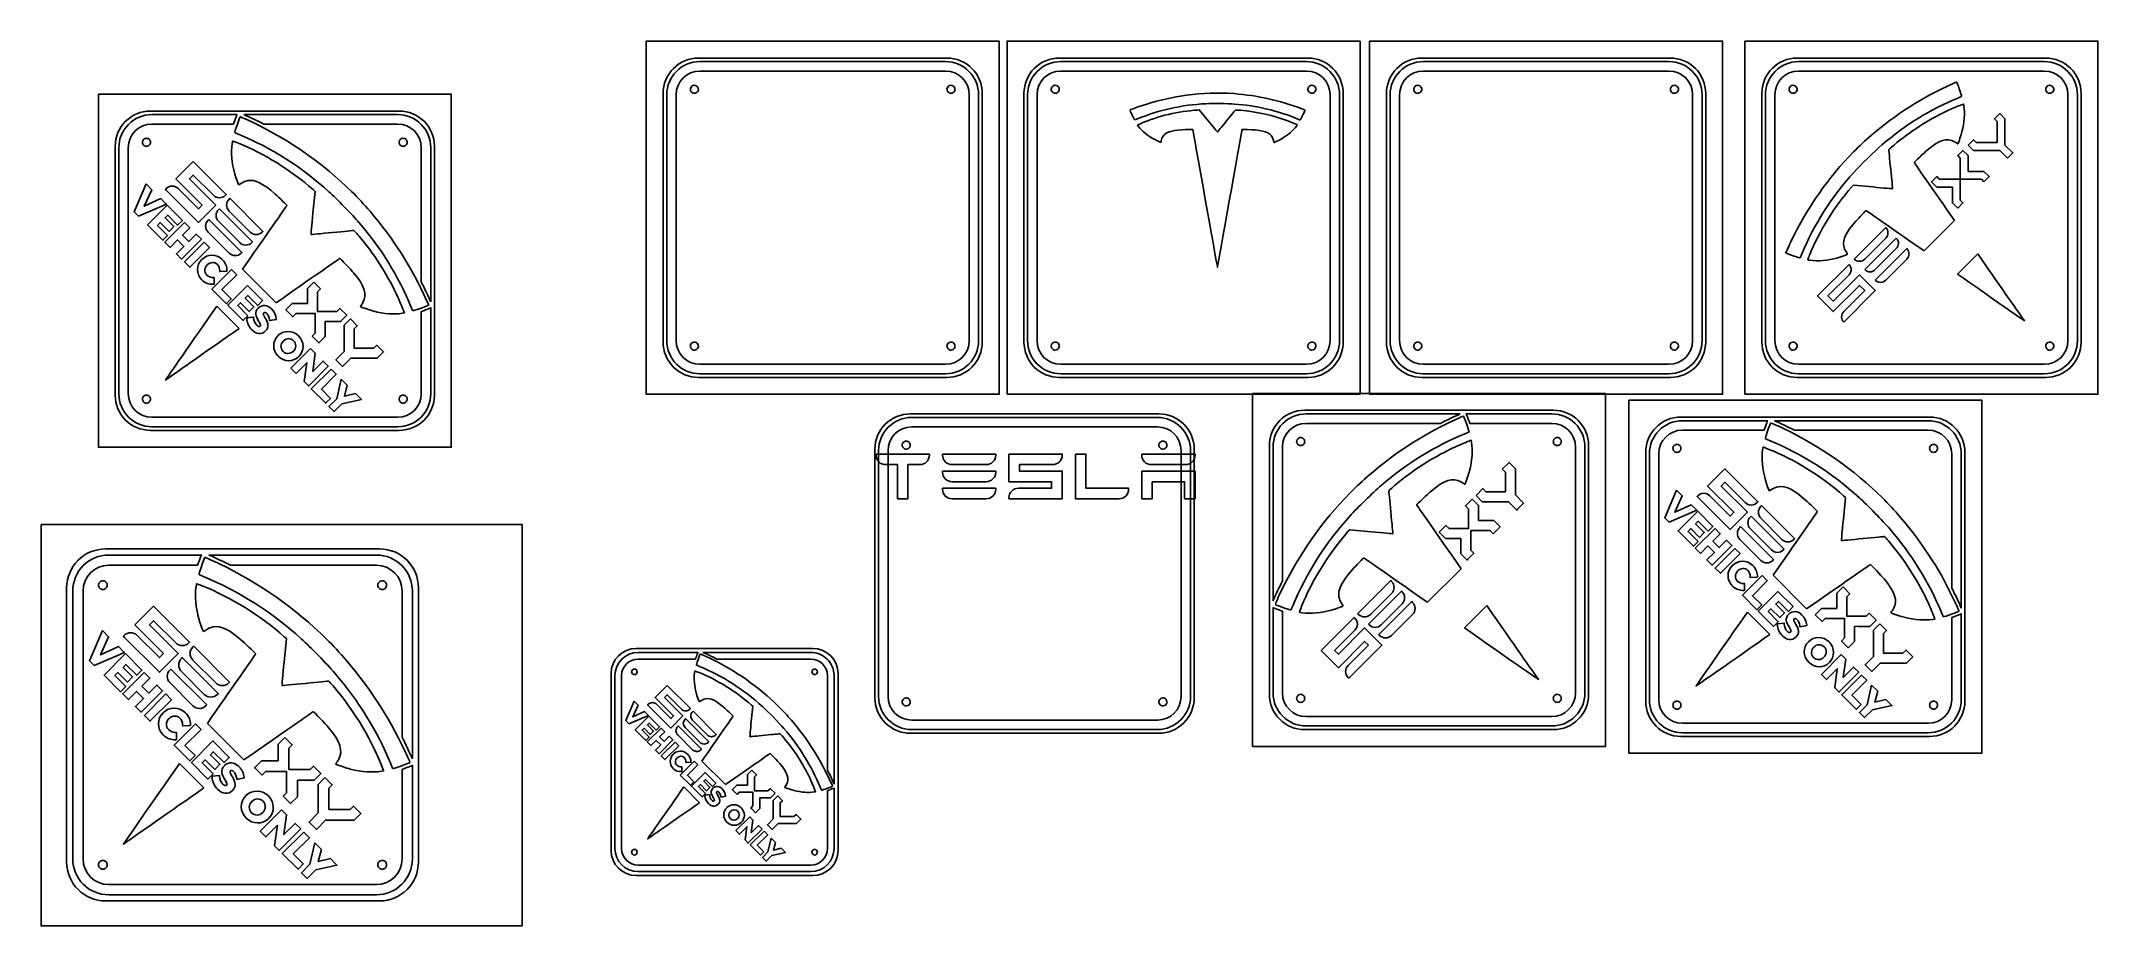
# Model space of a CAD drawing. Extents: x 0 to 1282, y 0 to 551.
import ezdxf

# ---------------------------------------------------------------- set-up
doc = ezdxf.new("R2010")
doc.units = 0
doc.layers.add('Ebene_1', color=7, linetype='CONTINUOUS')

msp = doc.modelspace()

# ---------------------------------------------------------------- linework, layer by layer
at = {"layer": 'Ebene_1', "color": 7}
for points in [[(377.397067, 331.226923), (377.397061, 551.226986), (597.397107, 551.226991), (597.397114, 331.226919)], [(602.397067, 331.227523), (602.397061, 551.227586), (822.397107, 551.227591), (822.397114, 331.227519)], [(828.397345, 551.227001), (1048.397408, 551.227007), (1048.397413, 331.226961), (828.397341, 331.226954)], [(1062.400585, 331.227362), (1062.40059, 551.227422), (1282.400626, 551.227432), (1282.400634, 331.227364)], [(35.818136, 518.20033), (255.81813, 518.20035), (255.81813, 298.200363), (35.818119, 298.200346)], [(407.396887, 518.726734)], [(567.396986, 518.726734)], [(632.396887, 518.727334)], [(792.396986, 518.727334)], [(855.897057, 521.227181)], [(1015.897156, 521.227181)], [(1092.40057, 518.727031)], [(1252.400669, 518.727031)], [(783.3059, 502.79609)], [(1226.132844, 478.277907), (1221.220121, 483.19063), (1204.844388, 483.190642), (1201.569237, 486.465793), (1204.844387, 489.740942), (1206.481959, 488.10337), (1219.582537, 488.10335), (1219.582496, 501.203905), (1217.944924, 502.841478), (1221.220051, 506.116608), (1224.495201, 502.841457), (1224.495259, 486.465763), (1229.407982, 481.55304)], [(236.999031, 499.380706)], [(1130.0925, 482.231961)], [(1211.39468, 463.539736), (1209.757102, 465.177313), (1196.656513, 465.177317), (1196.656505, 478.277911), (1195.018928, 479.915488), (1198.294077, 483.190638), (1201.569228, 479.915488), (1201.569229, 473.365187), (1201.543632, 473.33959), (1201.569222, 470.090029), (1211.394661, 470.090026), (1214.669812, 466.814876)], [(65.556971, 462.228625), (58.157203, 444.901738), (60.879289, 442.179652), (78.204795, 449.580801), (77.689656, 450.095939), (74.699643, 453.085953), (64.407918, 448.365457), (69.128414, 458.657182)], [(1195.018928, 447.163988), (1191.743778, 450.439139), (1191.743781, 460.264585), (1188.468631, 460.264585), (1188.468631, 460.264585), (1181.918331, 460.264585), (1178.643181, 463.539735), (1181.91833, 466.814886), (1183.555903, 465.177313), (1196.656513, 465.177317), (1196.656505, 452.076712), (1198.294078, 450.439139)], [(78.788987, 448.996609), (66.508526, 436.716147), (76.025467, 427.199205), (76.373498, 427.547236), (78.989236, 430.162974), (72.701232, 436.450978), (74.435857, 438.185603), (79.896602, 432.724858), (82.861757, 435.690012), (77.401011, 441.150757), (79.052771, 442.802517), (85.257909, 436.597379), (88.223063, 439.562533)], [(193.701493, 457.521028)], [(89.536458, 438.249138), (77.255996, 425.968676), (80.501511, 422.723161), (85.150188, 427.371838), (89.15252, 423.369507), (84.503843, 418.72083), (87.749358, 415.475315), (88.097389, 415.823346), (100.02982, 427.755776), (96.784305, 431.001291), (92.200533, 426.41752), (88.198201, 430.419851), (92.781973, 435.003623)], [(101.885976, 425.89962), (89.605514, 413.619159), (92.851022, 410.373651), (93.199053, 410.721682), (105.131484, 422.654112)], [(113.062947, 415.11761)], [(118.867589, 408.918007), (106.587127, 396.637546), (115.608271, 387.616402), (115.956302, 387.964433), (118.621763, 390.629894), (112.846134, 396.405523), (122.113104, 405.672492)], [(128.775374, 399.010222), (116.494912, 386.72976), (126.011858, 377.212814), (126.359889, 377.560845), (128.975627, 380.176583), (122.687621, 386.464588), (124.422246, 388.199214), (129.882986, 382.738474), (132.84814, 385.703628), (127.387401, 391.164368), (129.03916, 392.816127), (135.2443, 386.610988), (138.209454, 389.576142)], [(170.079028, 401.069551), (166.141602, 397.132125), (166.141602, 390.306888), (166.141602, 387.693901), (156.703378, 387.693901), (152.765952, 383.756475), (153.235513, 383.286913), (156.979595, 379.542831), (158.890997, 381.454233), (171.054065, 381.455612), (171.054065, 369.291165), (169.142663, 367.379763), (169.610845, 366.911581), (173.35492, 363.167506), (177.292347, 367.104932), (177.293733, 376.547299), (179.607012, 376.565253), (179.630488, 376.541777), (186.730564, 376.543163), (190.66799, 380.480589), (186.455732, 384.692847), (184.54433, 382.781445), (172.379884, 382.781445), (172.381262, 394.944512), (174.292665, 396.855915)], [(143.757175, 384.357127)], [(193.006145, 378.142434), (189.068719, 374.205008), (189.067333, 357.829682), (183.880038, 352.642388), (184.349607, 352.172819), (188.093682, 348.428744), (193.280977, 353.616039), (209.656302, 353.617425), (213.593728, 357.554851), (209.381471, 361.767109), (207.470068, 359.855706), (195.305622, 359.855706), (195.307001, 372.018774), (197.218403, 373.930176)], [(168.142729, 359.642867), (155.862267, 347.362406), (159.074633, 344.15004), (165.753478, 350.828884), (164.162487, 339.062186), (166.851431, 336.373242), (167.199462, 336.721273), (179.131893, 348.653703), (175.919527, 351.866069), (169.474077, 345.420619), (171.013972, 356.771624)], [(157.54845, 364.539023)], [(160.628105, 367.552175)], [(838.897342, 363.726947)], [(847.062707, 364.62374)], [(855.897057, 361.227082)], [(1015.897156, 361.227082)], [(180.860989, 346.924607), (168.580527, 334.644146), (177.601664, 325.623009), (177.949695, 325.97104), (180.615156, 328.636501), (174.839527, 334.41213), (184.106497, 343.679099)], [(407.396887, 358.726635)], [(564.000328, 349.892285)], [(567.396986, 358.726635)], [(632.396887, 358.727235)], [(789.000328, 349.892885)], [(792.396986, 358.727235)], [(1092.40057, 358.726932)], [(1249.00385, 349.892733)], [(1252.400669, 358.726932)], [(187.125511, 340.660085), (184.396517, 328.456959), (179.582115, 323.642558), (182.82763, 320.397043), (187.690369, 325.259782), (199.846536, 327.93906), (199.209864, 328.575732), (196.117649, 331.667946), (189.183306, 329.959562), (190.935877, 336.849719)], [(564.897121, 341.726921)], [(789.897121, 341.727521)], [(1249.900641, 341.72736)], [(46.318142, 330.699981)], [(755.39681, 111.72719), (755.3968, 331.72719), (975.39678, 331.7272), (975.39679, 111.72719)], [(990.004305, 327.499511), (1210.004371, 327.499519), (1210.004374, 107.49947), (990.004301, 107.499463)], [(541.99976, 318.999987)], [(542.89654, 310.834624)], [(774.21613, 312.908017)], [(1191.185192, 308.680184)], [(539.49977, 301.999987)], [(699.49977, 301.999987)], [(686.3243, 283.299531), (686.3243, 266.068731), (686.946105, 266.068731), (692.896966, 266.068731), (692.896966, 276.726856), (712.969615, 276.726856), (712.969615, 266.068731), (719.542292, 266.068731), (719.542292, 283.299531)], [(894.706158, 268.166745), (898.643582, 264.229321), (915.018908, 264.227935), (920.206202, 259.04064), (920.675771, 259.510209), (924.419846, 263.254284), (919.232551, 268.441578), (919.231165, 284.816903), (915.293741, 288.754328), (911.081484, 284.54207), (912.992884, 282.63067), (912.992884, 270.466223), (900.829816, 270.467602), (898.918416, 272.379002)], [(816.07586, 269.610427)], [(1019.743125, 271.52811), (1012.343357, 254.201223), (1015.065443, 251.479137), (1032.390949, 258.880286), (1031.87581, 259.395424), (1028.885797, 262.385438), (1018.594072, 257.664942), (1023.314568, 267.956667)], [(871.779041, 245.239628), (875.716465, 241.302203), (882.541702, 241.302203), (885.154689, 241.302203), (885.154689, 231.86398), (889.092115, 227.926553), (889.561677, 228.396115), (893.305759, 232.140197), (891.394357, 234.051599), (891.392978, 246.214667), (903.557424, 246.214667), (905.468827, 244.303264), (905.937009, 244.771447), (909.681084, 248.515522), (905.743658, 252.452948), (896.30129, 252.454334), (896.283337, 254.767614), (896.306813, 254.79109), (896.305427, 261.891165), (892.368003, 265.828589), (888.155745, 261.616332), (890.067145, 259.704932), (890.067145, 247.540485), (877.904078, 247.541864), (875.992677, 249.453264)], [(1032.975141, 258.296094), (1020.69468, 246.015632), (1030.211621, 236.49869), (1030.559652, 236.846721), (1033.17539, 239.462459), (1026.887385, 245.750463), (1028.622011, 247.485088), (1034.082756, 242.024343), (1037.047911, 244.989497), (1031.587165, 250.450242), (1033.238925, 252.102002), (1039.444063, 245.896864), (1042.409217, 248.862018)], [(1147.88759, 266.820442)], [(0.144498, 249.999976), (299.97538, 250), (299.97538, -0.03184), (0.144471, -0.03184)], [(1043.722612, 247.548623), (1031.44215, 235.268161), (1034.687665, 232.022646), (1039.336342, 236.671323), (1043.338674, 232.668992), (1038.689997, 228.020315), (1041.935512, 224.7748), (1042.283543, 225.122831), (1054.215974, 237.055261), (1050.970458, 240.300776), (1046.386687, 235.717005), (1042.384355, 239.719336), (1046.968127, 244.303108)], [(1056.072129, 235.199105), (1043.791668, 222.918644), (1047.037176, 219.673136), (1047.385207, 220.021167), (1059.317637, 231.953597)], [(224.999692, 224.44387)], [(1073.053742, 218.217492), (1060.773281, 205.937031), (1069.794425, 196.915887), (1070.142456, 197.263918), (1072.807917, 199.929379), (1067.032288, 205.705008), (1076.299258, 214.971977)], [(1067.249101, 224.417095)], [(1082.961528, 208.309707), (1070.681066, 196.029245), (1080.198012, 186.512299), (1080.546043, 186.86033), (1083.16178, 189.476068), (1076.873775, 195.764073), (1078.6084, 197.498699), (1084.06914, 192.037959), (1087.034294, 195.003113), (1081.573554, 200.463853), (1083.225314, 202.115612), (1089.430454, 195.910473), (1092.395608, 198.875627)], [(1123.516762, 211.117324), (1119.579338, 207.1799), (1119.579338, 200.354663), (1119.579338, 197.741676), (1110.141114, 197.741676), (1106.203688, 193.80425), (1106.673249, 193.334688), (1110.417331, 189.590606), (1112.328734, 191.502008), (1124.491801, 191.503387), (1124.491801, 179.338941), (1122.580399, 177.427539), (1123.048582, 176.959356), (1126.792657, 173.215281), (1130.730083, 177.152707), (1130.731469, 186.595075), (1133.044748, 186.613028), (1133.068224, 186.589552), (1140.1683, 186.590938), (1144.105724, 190.528362), (1139.893466, 194.74062), (1137.982066, 192.82922), (1125.81762, 192.82922), (1125.818999, 204.992288), (1127.730399, 206.903688)], [(1097.943329, 193.656612)], [(38.322225, 183.99036), (30.264898, 165.12377), (33.228874, 162.159794), (52.093961, 170.218624), (51.533046, 170.779539), (48.277334, 174.035251), (37.071064, 168.895283), (42.211033, 180.101552)], [(1146.443879, 188.190207), (1142.506455, 184.252783), (1142.505069, 167.877458), (1137.317775, 162.690163), (1137.787343, 162.220594), (1141.531418, 158.476519), (1146.718713, 163.663814), (1163.094038, 163.6652), (1167.031462, 167.602624), (1162.819205, 171.814882), (1160.907805, 169.903482), (1148.743358, 169.903482), (1148.744737, 182.066549), (1150.656137, 183.977949)], [(52.730065, 169.58252), (39.358336, 156.210791), (49.720973, 145.848154), (50.099931, 146.227112), (52.948108, 149.075289), (46.101339, 155.922058), (47.990107, 157.810826), (53.936105, 151.864827), (57.164749, 155.093471), (51.218751, 161.03947), (53.017289, 162.838008), (59.773829, 156.081468), (63.002473, 159.310112)], [(177.854531, 178.864357)], [(1122.328883, 168.942352), (1110.048421, 156.661891), (1113.260787, 153.449525), (1119.939632, 160.12837), (1118.348641, 148.361671), (1121.037585, 145.672727), (1121.385616, 146.020758), (1133.318047, 157.953188), (1130.105681, 161.165554), (1123.660231, 154.720104), (1125.200126, 166.071109)], [(1111.734604, 173.838508)], [(1114.814259, 176.85166)], [(64.432578, 157.880007), (51.060849, 144.508278), (54.594768, 140.974359), (59.656536, 146.036127), (64.014523, 141.67814), (58.952755, 136.616372), (62.486673, 133.082454), (62.865631, 133.461412), (75.858402, 146.454183), (72.324484, 149.988101), (67.333389, 144.997006), (62.975401, 149.354993), (67.966497, 154.346088)], [(490.25787, 166.09833)], [(1135.047142, 156.224092), (1122.766681, 143.943631), (1131.787818, 134.922494), (1132.135849, 135.270525), (1134.80131, 137.935986), (1129.025681, 143.711615), (1138.29265, 152.978584)], [(77.8795, 144.433085), (64.507771, 131.061356), (68.041681, 127.527446), (68.420639, 127.906403), (81.41341, 140.899175)], [(539.49977, 141.999987)], [(699.49977, 141.999987)], [(1141.311665, 149.95957), (1138.58267, 137.756444), (1133.768269, 132.942043), (1137.013784, 129.696528), (1141.876523, 134.559267), (1154.03269, 137.238545), (1153.396018, 137.875217), (1150.303803, 140.967432), (1143.36946, 139.259047), (1145.122031, 146.149204)], [(90.04968, 132.692963)], [(369.816202, 139.99831), (364.617726, 127.825845), (366.530042, 125.913528), (378.701537, 131.112975), (378.339642, 131.47487), (376.239102, 133.57541), (369.008971, 130.259173), (372.325208, 137.489304)], [(379.111943, 130.702569), (370.484687, 122.075313), (377.170518, 115.389482), (377.415016, 115.63398), (379.252621, 117.471585), (374.83518, 121.889027), (376.053787, 123.107634), (379.890064, 119.271357), (381.97314, 121.354434), (378.136864, 125.190711), (379.297256, 126.351103), (383.656482, 121.991876), (385.739559, 124.074953)], [(459.84046, 136.69106)], [(1000.504303, 139.999459)], [(96.370134, 125.942451), (82.998405, 112.570722), (92.821187, 102.74794), (93.200144, 103.126898), (96.102464, 106.029218), (89.813601, 112.318081), (99.904052, 122.408532)], [(152.132916, 117.396444), (147.845599, 113.109124), (147.845599, 105.677379), (147.845599, 102.832201), (137.568669, 102.832201), (133.281352, 98.544881), (133.79264, 98.033586), (137.869432, 93.956795), (139.950685, 96.038054), (153.194597, 96.039558), (153.194597, 82.794142), (151.113342, 80.712883), (151.62313, 80.203108), (155.699914, 76.126316), (159.987231, 80.413636), (159.988739, 90.695086), (162.507584, 90.714615), (162.533158, 90.689041), (170.264165, 90.690544), (174.551485, 94.977864), (169.964918, 99.564431), (167.883659, 97.483172), (154.638247, 97.483172), (154.639749, 110.727084), (156.721003, 112.808343)], [(386.662244, 123.152268), (378.034988, 114.525012), (380.315023, 112.244977), (383.580807, 115.51076), (386.39252, 112.699047), (383.126737, 109.433263), (385.406772, 107.153228), (385.651271, 107.397726), (394.034028, 115.780484), (391.753993, 118.060519), (388.533807, 114.840333), (385.722093, 117.652047), (388.942279, 120.872233)], [(942.89681, 122.227181)], [(107.158346, 115.154239), (93.786617, 101.78251), (104.149258, 91.419869), (104.528216, 91.798826), (107.376393, 94.647003), (100.529623, 101.493774), (102.41839, 103.382542), (108.364383, 97.43655), (111.593027, 100.665193), (105.647034, 106.611186), (107.445573, 108.409724), (114.202114, 101.653183), (117.430758, 104.881827)], [(395.338013, 114.476499), (386.710757, 105.849243), (388.990787, 103.569213), (389.235286, 103.813711), (397.618043, 112.196469)], [(403.190046, 106.901934)], [(123.471461, 99.199039)], [(177.097401, 92.431964), (172.810081, 88.144644), (172.808578, 70.314165), (167.160317, 64.665905), (167.671612, 64.15461), (171.748403, 60.077834), (177.396648, 65.726079), (195.227142, 65.727598), (199.514447, 70.014903), (194.92788, 74.601485), (192.846621, 72.520226), (179.601221, 72.520226), (179.602709, 85.764137), (181.683968, 87.845397)], [(407.267916, 102.546596), (398.64066, 93.91934), (404.978184, 87.581816), (405.222682, 87.826315), (407.095219, 89.698851), (403.037731, 93.75634), (409.547952, 100.26656)], [(414.228322, 95.58619), (405.601066, 86.958934), (412.2869, 80.2731), (412.531399, 80.517598), (414.369003, 82.355203), (409.951561, 86.772646), (411.170168, 87.991253), (415.006441, 84.15498), (417.089517, 86.238057), (413.253245, 90.074329), (414.413637, 91.234722), (418.772864, 86.875494), (420.855941, 88.958571)], [(443.24523, 97.03281), (440.47911, 94.26668), (440.47911, 89.47182), (440.47911, 87.63616), (433.84858, 87.63616), (431.08246, 84.87003), (431.41233, 84.54015), (434.04262, 81.90987), (435.38542, 83.25267), (443.93021, 83.25367), (443.93021, 74.70791), (442.58741, 73.36511), (442.91632, 73.03621), (445.54661, 70.40591), (448.31272, 73.17204), (448.31372, 79.80549), (449.93885, 79.81809), (449.95535, 79.80159), (454.94329, 79.80259), (457.7094, 82.5687), (454.75022, 85.52789), (453.40742, 84.18509), (444.86166, 84.18509), (444.86266, 92.72988), (446.20546, 94.07268)], [(138.488258, 77.619858)], [(141.841576, 80.900765)], [(424.75332, 85.292114)], [(459.35197, 80.92607), (456.58585, 78.15994), (456.58485, 66.65596), (452.94067, 63.01178), (453.27055, 62.6819), (455.90084, 60.05162), (459.54501, 63.69579), (471.049, 63.69679), (473.81511, 66.4629), (470.85592, 69.4221), (469.51312, 68.0793), (460.96737, 68.0793), (460.96837, 76.62409), (462.31117, 77.96689)], [(150.023965, 72.288619), (136.652237, 58.91689), (140.15006, 55.419067), (147.422401, 62.691408), (145.690031, 49.879096), (148.617921, 46.951207), (148.996878, 47.330164), (161.989649, 60.322935), (158.491826, 63.820759), (151.47362, 56.802553), (153.150353, 69.162231)], [(441.884631, 67.929881), (433.257375, 59.302625), (435.514123, 57.045877), (440.206137, 61.737892), (439.088436, 53.471564), (440.97747, 51.58253), (441.221969, 51.827028), (449.604726, 60.209786), (447.347978, 62.466534), (442.819928, 57.938483), (443.901734, 65.912778)], [(434.441951, 71.369523)], [(436.605466, 73.486319)], [(163.872396, 58.440189), (150.500667, 45.06846), (160.323441, 35.245686), (160.702399, 35.624644), (163.604718, 38.526963), (157.315855, 44.815826), (167.406307, 54.906278)], [(170.693597, 51.618988), (167.722099, 38.331467), (162.479879, 33.089248), (166.013797, 29.55533), (171.30865, 34.850182), (184.545039, 37.767546), (183.85179, 38.460794), (180.484796, 41.827789), (172.934252, 39.967594), (174.842561, 47.470024)], [(450.819448, 58.995064), (442.192193, 50.367808), (448.529711, 44.030289), (448.77421, 44.274787), (450.646746, 46.147324), (446.589258, 50.204812), (453.099479, 56.715033)], [(455.220394, 54.594118), (453.303223, 46.021193), (449.921016, 42.638985), (452.201051, 40.358949), (455.617217, 43.775115), (464.157153, 45.657359), (463.709879, 46.104633), (461.53754, 48.276972), (456.666033, 47.076799), (457.897248, 51.917264)], [(16.05943, 39.749503)], [(355.45248, 46.93606)]]:
    msp.add_lwpolyline(points, close=True, dxfattribs=at)
for points in [[(409.897073, 540.726982), (564.897121, 540.726982)], [(634.897073, 540.727582), (789.897121, 540.727582)], [(860.897349, 540.727002), (1015.897397, 540.727002)], [(1094.900593, 540.727421), (1249.900641, 540.727421)], [(410.793806, 532.561628), (564.000323, 532.561622)], [(564.000323, 538.454171), (410.793809, 538.454173)], [(635.793806, 532.562228), (789.000323, 532.562222)], [(789.000323, 538.454771), (635.793809, 538.454773)], [(1015.000637, 538.454208), (861.794105, 538.454205)], [(861.794107, 532.561653), (1015.000637, 532.561656)], [(1095.797331, 532.562068), (1249.003845, 532.562066)], [(1249.003848, 538.454611), (1095.797338, 538.454609)], [(387.897066, 363.726927), (387.897066, 518.726975)], [(390.169861, 517.830215), (390.169863, 364.623683)], [(396.062415, 364.623685), (396.062412, 517.830215)], [(578.731731, 517.830215), (578.731738, 364.623681)], [(584.62428, 364.623688), (584.62428, 517.830215)], [(586.897127, 518.726975), (586.897127, 363.726927)], [(612.897066, 363.727527), (612.897066, 518.727575)], [(615.169861, 517.830815), (615.169863, 364.624283)], [(621.062415, 364.624285), (621.062412, 517.830815)], [(803.731731, 517.830815), (803.731738, 364.624281)], [(809.62428, 364.624288), (809.62428, 517.830815)], [(811.897127, 518.727575), (811.897127, 363.727527)], [(838.897342, 363.726947), (838.897342, 518.726995)], [(841.170161, 517.830264), (841.170158, 364.62374)], [(847.062707, 364.62374), (847.062709, 517.830251)], [(1029.73205, 517.830262), (1029.732044, 364.623745)], [(1035.624593, 364.623745), (1035.624595, 517.830259)], [(1037.897404, 518.726995), (1037.897404, 363.726947)], [(1072.900587, 363.727366), (1072.900587, 518.727414)], [(1075.173382, 517.830667), (1075.173383, 364.624125)], [(1081.065936, 364.624122), (1081.065945, 517.830653)], [(1263.735256, 517.830655), (1263.735258, 364.624127)], [(1269.6278, 364.624134), (1269.627805, 517.830655)], [(1271.900648, 518.727414), (1271.900648, 363.727366)], [(68.31815, 507.700037), (223.3182, 507.700039)], [(122.429839, 505.427476), (69.21479, 505.427476)], [(222.421455, 505.427476), (126.601334, 505.427476)], [(721.14244, 508.29075), (722.19518, 508.35555), (727.84595, 501.46988)], [(1198.888166, 510.874437), (1198.702542, 512.048866), (1198.123731, 511.861045)], [(69.214792, 499.534913), (120.083923, 499.534911)], [(138.987191, 499.534911), (222.421454, 499.534912)], [(782.91228, 499.21079), (783.30536, 499.01024), (782.79833, 498.3131)], [(46.318142, 330.699981), (46.318141, 485.700028)], [(48.590813, 484.803499), (48.590819, 331.59684)], [(54.483382, 331.59684), (54.483384, 484.803505)], [(94.923031, 476.225548), (84.16036, 465.462878), (100.535688, 449.08755), (98.197539, 446.749402), (85.566288, 459.380653)], [(115.043815, 455.168398), (115.511998, 455.636581), (94.923031, 476.225548)], [(237.152862, 484.803504), (237.152863, 401.12807)], [(243.045433, 388.712974), (243.045433, 484.803498)], [(245.318208, 485.700031), (245.318207, 330.699983)], [(78.078137, 459.380655), (77.609954, 458.912472), (78.079517, 458.442909), (98.198922, 438.323505), (108.961592, 449.086175), (92.584883, 465.462884), (94.923031, 467.801033), (107.555664, 455.1684)], [(115.805108, 449.096181), (115.805108, 449.090524), (115.805108, 449.087695)], [(117.849086, 453.300158), (117.380903, 452.831975)], [(137.969872, 432.242809), (138.438055, 432.710991), (117.849086, 453.300158)], [(169.571792, 444.156649), (170.900121, 457.643146)], [(170.900121, 457.643146), (169.69794, 458.705885)], [(1129.981777, 461.558291), (1129.018203, 460.468272)], [(1142.209789, 460.353909), (1129.981777, 461.558291)], [(102.704296, 435.995369), (102.704296, 435.989712), (102.704296, 435.986884)], [(104.748267, 440.199339), (104.280084, 439.731157)], [(124.869053, 419.14199), (125.337236, 419.610172), (104.748267, 440.199339)], [(109.254702, 442.545775), (109.254702, 442.540118), (109.254702, 442.537289)], [(111.29868, 446.749752), (110.830497, 446.28157)], [(110.830497, 438.793207), (123.931309, 425.692396)], [(131.419466, 425.692403), (131.887649, 426.160585), (111.29868, 446.749752)], [(117.38091, 445.34362), (130.481722, 432.242809)], [(1174.013037, 420.565767), (1192.974411, 439.527135)], [(104.280091, 432.242802), (117.380903, 419.14199)], [(1130.528807, 415.425361), (1150.179703, 435.076264)], [(1137.079102, 408.875065), (1156.730004, 428.525963)], [(1150.179704, 428.525963), (1137.079106, 415.425361)], [(100.336414, 415.168713), (100.303251, 415.13555)], [(103.697909, 411.807176), (103.731072, 411.840339)], [(733.59246, 410.78197), (733.51296, 410.33075), (733.44645, 410.6817)], [(1123.978506, 382.673863), (1137.079103, 395.774464), (1133.803953, 399.049615), (1117.428207, 382.673862), (1107.602755, 392.499313), (1127.253657, 412.15021)], [(1156.730005, 421.975662), (1143.629402, 408.875065)], [(1143.629403, 402.324764), (1163.280305, 421.975662)], [(1163.280306, 415.425361), (1150.179703, 402.324764)], [(1207.501932, 418.699278), (1194.856261, 406.053598)], [(107.469611, 399.715922), (107.943316, 399.731111), (107.946073, 400.206202), (107.965413, 403.937853), (107.493087, 403.95995)], [(111.510635, 408.143216), (111.535483, 407.640505), (115.992194, 407.956766), (115.988051, 408.419426)], [(125.688732, 409.080267), (146.60157, 388.167429)], [(1127.253657, 405.59991), (1114.153054, 392.499314), (1117.428205, 389.224164), (1133.803953, 405.599914), (1143.629404, 395.774463), (1123.978502, 376.123566)], [(123.630138, 372.144752), (109.68299, 386.0919)], [(135.516366, 384.919178), (135.483203, 384.886014)], [(243.045434, 331.596832), (243.045428, 385.218221)], [(132.632664, 378.809299), (132.585705, 379.2982), (128.311299, 378.912884), (128.338926, 378.4378)], [(136.640546, 373.699362), (136.607383, 373.666199)], [(138.944131, 381.889132), (138.977294, 381.922296)], [(139.99654, 378.466812), (139.995125, 378.468226)], [(142.510065, 377.549836), (142.598453, 377.0637), (146.780326, 377.831575), (146.729231, 378.285948)], [(225.291817, 381.645018), (226.587102, 381.849761), (226.379948, 382.488137)], [(237.152865, 382.774374), (237.152865, 331.59684)], [(1236.225158, 377.263497), (1236.632598, 376.986165), (1236.269756, 377.503948)], [(140.084907, 370.685856), (140.11807, 370.71902)], [(147.769044, 367.735975), (147.735798, 367.702729)], [(151.130794, 364.374224), (151.16404, 364.40747)], [(157.415806, 358.089213), (157.382561, 358.055967)], [(160.777557, 354.727462), (160.810802, 354.760708)], [(564.000328, 349.892285), (410.793817, 349.892287)], [(789.000328, 349.892885), (635.793817, 349.892887)], [(1015.000637, 349.892337), (861.794103, 349.89233)], [(1249.00385, 349.892733), (1095.797341, 349.892731)], [(77.929869, 340.465383), (77.623982, 340.016009), (78.195063, 340.416197)], [(564.897121, 341.726921), (409.897073, 341.726921)], [(410.793804, 343.999739), (564.000328, 343.999736)], [(789.897121, 341.727521), (634.897073, 341.727521)], [(635.793804, 344.000339), (789.000328, 344.000336)], [(1015.897397, 341.726941), (860.897349, 341.726941)], [(861.79411, 343.999788), (1015.000637, 343.999788)], [(1249.900641, 341.72736), (1094.900593, 341.72736)], [(1095.797328, 344.000181), (1249.00385, 344.000184)], [(787.89681, 321.2272), (942.89681, 321.2272)], [(223.318203, 308.69998), (68.31815, 308.699973)], [(222.421457, 316.865432), (69.21479, 316.865432)], [(69.214797, 310.972862), (222.421457, 310.972855)], [(541.99976, 318.999987), (696.99976, 318.999987)], [(696.10301, 316.727174), (542.89654, 316.727171)], [(542.89654, 310.834624), (696.103, 310.834626)], [(884.88382, 318.954417), (788.79332, 318.954417)], [(788.79333, 313.061867), (872.46874, 313.061857)], [(941.99995, 318.954417), (888.37858, 318.954417)], [(890.82243, 313.061857), (941.99995, 313.061847)], [(1022.504311, 316.999515), (1177.504361, 316.999517)], [(1076.616, 314.726954), (1023.400951, 314.726954)], [(1023.400953, 308.834391), (1074.270084, 308.834389)], [(1176.607616, 314.726954), (1080.787495, 314.726954)], [(1093.173352, 308.834389), (1176.607615, 308.83439)], [(519.99976, 141.999987), (519.99976, 296.999987)], [(522.27259, 296.103232), (522.27259, 142.89675)], [(528.16514, 142.89675), (528.16513, 296.103232)], [(710.8344, 296.103229), (710.8344, 142.89675)], [(716.72695, 142.89675), (716.72695, 296.103232)], [(718.99976, 296.999987), (718.99976, 141.999987)], [(765.89681, 144.227191), (765.89681, 299.227197)], [(768.16936, 298.330457), (768.16936, 202.510355)], [(774.06192, 214.896209), (774.06192, 298.330457)], [(891.95185, 301.200737), (891.74711, 302.496027), (891.10873, 302.288877)], [(956.73135, 298.330447), (956.73135, 145.123831)], [(962.62392, 145.123821), (962.62392, 298.330457)], [(964.89681, 299.227197), (964.89681, 144.227191)], [(1000.504303, 139.999459), (1000.504302, 294.999506)], [(1199.504369, 294.999509), (1199.504368, 139.999461)], [(520.686131, 293.957656), (520.686131, 293.335851)], [(553.904235, 293.335851), (553.904235, 293.957656), (520.686131, 293.957656)], [(522.403382, 289.114379), (522.40587, 289.111891), (522.408357, 289.109404)], [(526.637116, 287.384866), (534.008913, 287.384866), (534.008913, 266.068731), (534.630718, 266.068731), (540.581578, 266.068731), (540.581578, 287.384983), (547.953375, 287.384983)], [(562.094464, 293.957656), (562.094464, 293.335851)], [(595.312568, 293.335734), (595.312568, 293.957539), (562.094464, 293.957656)], [(562.094464, 283.299531), (562.094464, 282.677726)], [(595.312568, 282.677676), (595.312568, 283.299481), (562.094464, 283.299531)], [(563.811715, 289.114379), (563.814202, 289.111891), (563.81669, 289.109404)], [(568.045449, 287.384866), (589.361695, 287.384866)], [(603.505222, 293.957656), (603.505222, 276.726856), (630.150536, 276.726856), (630.150536, 272.641404), (609.456082, 272.641404)], [(636.723202, 293.335851), (636.723202, 293.957656), (603.505222, 293.957656)], [(603.505222, 266.690536), (603.505222, 266.068731), (604.127027, 266.068731), (636.723202, 266.068731), (636.723202, 283.299531), (610.077887, 283.299531), (610.077887, 287.384983), (630.772341, 287.384983)], [(644.913542, 293.957656), (644.913542, 266.068731), (645.535347, 266.068731), (672.180662, 266.068731)], [(678.131535, 272.019599), (678.131535, 272.641404), (651.48622, 272.641404), (651.48622, 293.957656), (644.913542, 293.957656)], [(686.3243, 293.957656), (686.3243, 293.335851)], [(719.542479, 293.335734), (719.542479, 293.957539), (686.3243, 293.957656)], [(688.039127, 289.114379), (688.044101, 289.111891), (688.046588, 289.109404)], [(692.275347, 287.384866), (713.591606, 287.384866)], [(1002.776974, 294.102977), (1002.77698, 140.896318)], [(1008.669543, 140.896318), (1008.669545, 294.102983)], [(1049.857481, 284.776606), (1039.094812, 274.013938), (1055.47014, 257.63861), (1053.131991, 255.300462), (1040.50074, 267.931713)], [(1069.978265, 263.719456), (1070.446448, 264.187639), (1049.857481, 284.776606)], [(1191.339023, 294.102982), (1191.339024, 210.427548)], [(1197.231594, 198.012452), (1197.231594, 294.102976)], [(562.094464, 272.641404), (562.094464, 272.019599)], [(595.312568, 272.019548), (595.312568, 272.641353), (562.094464, 272.641404)], [(563.811715, 278.456253), (563.814202, 278.453766), (563.81669, 278.448916)], [(568.045449, 276.726807), (589.361695, 276.726807)], [(1033.012589, 267.931714), (1032.544406, 267.463532), (1033.013969, 266.993969), (1053.133374, 246.874564), (1063.896044, 257.637235), (1047.519335, 274.013944), (1049.857483, 276.352092), (1062.490116, 263.719459)], [(563.811715, 267.798126), (563.814202, 267.795639), (563.81669, 267.790789)], [(568.045449, 266.06868), (589.361695, 266.06868)], [(1070.738948, 257.646565), (1070.738948, 257.640908), (1070.738948, 257.63808)], [(1072.782926, 261.850542), (1072.314744, 261.38236)], [(1092.903712, 240.793193), (1093.371895, 241.261376), (1072.782926, 261.850542)], [(1123.75789, 253.456064), (1125.086218, 266.94256)], [(1125.086218, 266.94256), (1123.884037, 268.005299)], [(815.95374, 246.809066), (814.89101, 245.606878)], [(829.44024, 245.480731), (815.95374, 246.809066)], [(1057.638137, 244.545753), (1057.638137, 244.540096), (1057.638137, 244.537268)], [(1059.682107, 248.749724), (1059.213925, 248.281541)], [(1079.802894, 227.692374), (1080.271076, 228.160557), (1059.682107, 248.749724)], [(1064.188543, 251.096159), (1064.188543, 251.090502), (1064.188543, 251.087674)], [(1066.23252, 255.300137), (1065.764338, 254.831954)], [(1065.764338, 247.343592), (1078.865149, 234.24278)], [(1086.353306, 234.242787), (1086.821489, 234.71097), (1066.23252, 255.300137)], [(1072.314751, 253.894005), (1085.415562, 240.793193)], [(40.30516, 234.817414), (211.127341, 234.817416)], [(100.249558, 231.027974), (42.305673, 231.027974)], [(209.12671, 231.027974), (104.791744, 231.027974)], [(1059.213932, 240.793186), (1072.314744, 227.692374)], [(42.305674, 224.61178), (97.695176, 224.611778)], [(118.278241, 224.611778), (209.12671, 224.61178)], [(864.51661, 201.597685), (885.42944, 222.510517)], [(1054.522568, 224.468198), (1054.489405, 224.435035)], [(1057.884063, 221.106661), (1057.917226, 221.139824)], [(1079.874829, 218.379682), (1100.787667, 197.466844)], [(16.05943, 39.749503), (16.059429, 210.571684)], [(19.848991, 208.571293), (19.848997, 41.750259)], [(26.26519, 41.750259), (26.265192, 208.571299)], [(225.167194, 208.571299), (225.167194, 117.46024)], [(231.583388, 103.941896), (231.583388, 208.571291)], [(235.373068, 210.571687), (235.373068, 39.749503)], [(842.103172, 214.626578), (841.63499, 215.09476), (821.045823, 194.505791)], [(848.653578, 208.076172), (848.185396, 208.544354), (827.596229, 187.955385)], [(829.002361, 194.037616), (842.103172, 207.138428)], [(1061.655765, 209.015407), (1062.12947, 209.030596), (1062.132227, 209.505687), (1062.151567, 213.237338), (1061.67924, 213.259435)], [(1065.696789, 217.442701), (1065.721637, 216.93999), (1070.178348, 217.256251), (1070.174205, 217.718911)], [(70.298348, 199.231013), (58.579277, 187.511942), (76.409762, 169.681454), (73.863838, 167.135538), (60.11014, 180.889233)], [(92.207122, 176.302674), (92.716908, 176.812453), (70.298348, 199.231013)], [(768.16936, 198.338863), (768.16936, 145.123831)], [(774.06192, 145.123831), (774.06192, 195.992942)], [(821.045823, 194.505791), (821.514005, 194.037609)], [(825.2498, 192.461814), (825.255457, 192.461814), (825.258286, 192.461814)], [(855.203991, 201.525759), (854.735809, 201.993941), (834.146642, 181.404973)], [(835.552773, 187.487203), (848.653585, 200.588015)], [(842.103179, 180.936797), (855.203991, 194.037609)], [(901.45211, 199.539096), (887.50497, 185.59195)], [(1077.816235, 181.444167), (1063.869087, 195.391315)], [(1089.70252, 194.218663), (1089.669357, 194.185499)], [(1197.231595, 140.89631), (1197.231589, 194.517699)], [(51.956571, 180.889234), (51.446783, 180.379448), (51.958073, 179.868159), (73.865343, 157.960885), (85.584415, 169.679966), (67.752426, 187.511948), (70.298348, 190.057872), (84.053553, 176.302674)], [(153.026974, 178.997326), (151.717963, 180.154504)], [(819.176909, 191.701131), (818.708727, 192.169313), (798.119759, 171.580346)], [(814.964651, 154.735454), (815.432834, 154.267271), (815.902397, 154.736834), (836.021801, 174.856239), (825.259131, 185.61891), (808.882421, 169.2422), (806.544273, 171.580349), (819.176906, 184.212981)], [(827.596229, 187.955385), (828.064411, 187.487203)], [(831.800206, 185.911408), (831.805863, 185.911408), (831.808691, 185.911408)], [(834.146642, 181.404973), (834.614824, 180.93679)], [(1086.818818, 188.108784), (1086.771859, 188.597685), (1082.497453, 188.212369), (1082.52508, 187.737285)], [(1090.8267, 182.998847), (1090.793537, 182.965684)], [(1093.130285, 191.188617), (1093.163448, 191.221781)], [(1094.182694, 187.766297), (1094.181279, 187.767711)], [(1094.271061, 179.985341), (1094.304224, 180.018505)], [(1096.696219, 186.849321), (1096.784607, 186.363185), (1100.96648, 187.131061), (1100.915385, 187.585433)], [(1179.477917, 190.944435), (1180.773198, 191.149173), (1180.566046, 191.787552)], [(1191.339026, 192.073852), (1191.339026, 140.896318)], [(88.128923, 167.13573), (87.619137, 166.625944)], [(110.037684, 144.207181), (110.54747, 144.716967), (88.128923, 167.13573)], [(93.035802, 169.690667), (93.035802, 169.684507), (93.035802, 169.681428)], [(95.261412, 174.268218), (94.751625, 173.758432)], [(117.170173, 151.339669), (117.679959, 151.849455), (95.261412, 174.268218)], [(151.580606, 164.312384), (153.026974, 178.997326)], [(371.0955, 172.7912), (481.30762, 172.7912)], [(409.7708, 170.34631), (372.3862, 170.34631)], [(480.01684, 170.34631), (412.70136, 170.34631)], [(798.119759, 171.580346), (808.882428, 160.817677), (825.257755, 177.193005), (827.595903, 174.854857), (814.964652, 162.223605)], [(838.350612, 179.361002), (838.356269, 179.361002), (838.359097, 179.361002)], [(1101.955198, 177.03546), (1101.921952, 177.002214)], [(1105.316948, 173.673709), (1105.350194, 173.706955)], [(1111.60196, 167.388698), (1111.568715, 167.355452)], [(78.770825, 155.42569), (78.770825, 155.41953), (78.770825, 155.41645)], [(80.996427, 160.003234), (80.48664, 159.493447)], [(102.905188, 137.074684), (103.414974, 137.584471), (80.996427, 160.003234)], [(85.903313, 162.558178), (85.903313, 162.552019), (85.903313, 162.548939)], [(87.619137, 158.47215), (101.884114, 144.207173)], [(94.751633, 165.604646), (109.01661, 151.339669)], [(355.45248, 46.93606), (355.45248, 157.14819)], [(357.89746, 155.85757), (357.89746, 48.22692)], [(362.0371, 48.22692), (362.0371, 155.85757)], [(372.3862, 166.20667), (408.12275, 166.20667)], [(421.40266, 166.20667), (480.01684, 166.20667)], [(490.36594, 155.85757), (490.36594, 97.07396)], [(494.50558, 88.35211), (494.50558, 155.85756)], [(496.95063, 157.14819), (496.95063, 46.93606)], [(933.13147, 153.838841), (933.58084, 153.532951), (933.18066, 154.104031)], [(1114.963711, 164.026947), (1114.996956, 164.060193)], [(80.486648, 151.339661), (94.751625, 137.074684)], [(378.61283, 137.99748), (378.28392, 137.66858), (378.61379, 137.3387), (392.74807, 123.20443), (400.30905, 130.76542), (388.8041, 142.27036), (390.44669, 143.91296), (399.32136, 135.03829)], [(390.44669, 149.83135), (382.88571, 142.27036), (394.38969, 130.76637), (392.74709, 129.12378), (383.8734, 137.99748)], [(404.58193, 135.03829), (404.91084, 135.3672), (390.44669, 149.83135)], [(1032.115967, 149.764797), (1031.810079, 149.315424), (1032.38116, 149.715611)], [(76.192241, 132.748607), (76.156131, 132.712497)], [(79.852445, 129.088357), (79.888556, 129.124467)], [(401.9508, 129.123834), (401.621893, 128.794927)], [(416.086032, 114.330649), (416.414939, 114.659556), (401.9508, 129.123834)], [(405.116651, 130.772244), (405.116651, 130.76827), (405.116651, 130.766283)], [(406.552583, 133.725617), (406.223676, 133.39671)], [(420.687815, 118.932432), (421.016722, 119.26134), (406.552583, 133.725617)], [(442.88888, 127.30233), (443.82206, 136.77686)], [(443.82206, 136.77686), (442.97751, 137.52345)], [(941.99995, 130.392421), (788.79333, 130.392421)], [(83.959308, 115.922649), (84.475108, 115.939187), (84.478111, 116.456496), (84.499168, 120.519749), (83.98487, 120.54381)], [(88.359427, 125.09881), (88.386482, 124.551427), (93.239227, 124.895792), (93.234715, 125.399565)], [(103.797975, 126.119011), (126.569185, 103.347804)], [(395.913083, 121.568677), (395.913083, 121.564703), (395.913083, 121.562716)], [(397.349011, 124.522045), (397.020104, 124.193138)], [(397.020109, 118.932427), (406.223676, 109.72886)], [(411.484243, 109.72886), (411.81315, 110.057767), (397.349011, 124.522045)], [(400.514867, 126.17046), (400.514867, 126.166486), (400.514867, 126.164499)], [(401.621893, 123.534211), (410.82546, 114.330644)], [(406.223681, 128.136), (415.427249, 118.932432)], [(696.99976, 119.999987), (541.99976, 119.999987)], [(696.10301, 128.16534), (542.89654, 128.16535)], [(542.89654, 122.2728), (696.10301, 122.2728)], [(942.89681, 122.227181), (787.89681, 122.227191)], [(788.79333, 124.499861), (941.99995, 124.499861)], [(1177.504364, 117.999458), (1022.504311, 117.999451)], [(1176.607618, 126.16491), (1023.400951, 126.16491)], [(1023.400958, 120.27234), (1176.607618, 120.272333)], [(394.249417, 106.937835), (394.226119, 106.914537)], [(396.61093, 104.576291), (396.634228, 104.599589)], [(412.06019, 102.6605), (426.75186, 87.96883)], [(101.556449, 85.901307), (86.369918, 101.087836)], [(111.358402, 93.158221), (111.307271, 93.690566), (106.653033, 93.271009), (106.683114, 92.753708)], [(114.498357, 99.811035), (114.462247, 99.774925)], [(118.23072, 96.511734), (118.26683, 96.547844)], [(119.376648, 92.785299), (119.375108, 92.786839)], [(122.11353, 91.786838), (122.209772, 91.257503), (126.763256, 92.093614), (126.70762, 92.588363)], [(212.252071, 96.245793), (213.662454, 96.468736), (213.436891, 97.163838)], [(225.167194, 97.475577), (225.167194, 41.750259)], [(231.583388, 41.750259), (231.583388, 100.136592)], [(399.260622, 96.081957), (399.593408, 96.092628), (399.595346, 96.426388), (399.608932, 99.047943), (399.277114, 99.063467)], [(402.099518, 102.00229), (402.116974, 101.649127), (405.247897, 101.871306), (405.244987, 102.196333)], [(115.722434, 87.594204), (115.686323, 87.558094)], [(119.472867, 84.312911), (119.508978, 84.349022)], [(127.839833, 81.100898), (127.803633, 81.064698)], [(131.500315, 77.440415), (131.536515, 77.476615)], [(410.61399, 76.71259), (400.81585, 86.51073)], [(416.938141, 81.394661), (416.905151, 81.738123), (413.902301, 81.467431), (413.921709, 81.133675)], [(418.963996, 85.686966), (418.940698, 85.663668)], [(419.753754, 77.804834), (419.730456, 77.781536)], [(421.372066, 83.558302), (421.395364, 83.581599)], [(422.111403, 81.154057), (422.110409, 81.155051)], [(423.877201, 80.509864), (423.939296, 80.168344), (426.877141, 80.707791), (426.841245, 81.026997)], [(482.03328, 83.38671), (482.94324, 83.53054), (482.79771, 83.97901)], [(490.36594, 84.18014), (490.36594, 48.22692)], [(494.50558, 48.22692), (494.50558, 85.89699)], [(138.343826, 70.596904), (138.307627, 70.560704)], [(142.004309, 66.936421), (142.040509, 66.972621)], [(422.173482, 75.687789), (422.19678, 75.711087)], [(427.571733, 73.615442), (427.548378, 73.592086)], [(429.933427, 71.253749), (429.956782, 71.277104)], [(434.348766, 66.838409), (434.32541, 66.815054)], [(436.710459, 64.476716), (436.733815, 64.500072)], [(51.795128, 51.406819), (51.462058, 50.917518), (52.083886, 51.353268)], [(378.50866, 54.45721), (378.29377, 54.14152), (378.69497, 54.42266)], [(209.12671, 25.70979), (42.305671, 25.70979)], [(481.30762, 31.29306), (371.09549, 31.29305)], [(480.01684, 37.87783), (372.3862, 37.87783)], [(372.3862, 33.73818), (480.01684, 33.73818)], [(211.127341, 15.503792), (40.305159, 15.503776)], [(42.305679, 19.293581), (209.12671, 19.293581)]]:
    msp.add_lwpolyline(points, dxfattribs=at)
for points in [[(394.340719, 534.283329), (398.46652, 538.409131), (404.062308, 540.726982), (409.897073, 540.726982)], [(564.897121, 540.726982), (570.731885, 540.726982), (576.327673, 538.409131), (580.453475, 534.283329)], [(619.340719, 534.283929), (623.46652, 538.409731), (629.062308, 540.727582), (634.897073, 540.727582)], [(789.897121, 540.727582), (795.731885, 540.727582), (801.327673, 538.409731), (805.453475, 534.283929)], [(845.340995, 534.283349), (849.466797, 538.409151), (855.062585, 540.727002), (860.897349, 540.727002)], [(1015.897397, 540.727002), (1021.732162, 540.727002), (1027.32795, 538.409151), (1031.453751, 534.283349)], [(1079.344239, 534.283768), (1083.470041, 538.40957), (1089.065829, 540.727421), (1094.900593, 540.727421)], [(1249.900641, 540.727421), (1255.735406, 540.727421), (1261.331194, 538.40957), (1265.456995, 534.283768)], [(387.897066, 518.726975), (387.897066, 524.56174), (390.214917, 530.157528), (394.340719, 534.283329)], [(410.793809, 538.454173), (399.419104, 538.454171), (390.169862, 529.204929), (390.169861, 517.830215)], [(396.062412, 517.830215), (396.06241, 526.042365), (402.581663, 532.561628), (410.793806, 532.561628)], [(584.62428, 517.830215), (584.624287, 529.204929), (575.375045, 538.454171), (564.000323, 538.454171)], [(564.000323, 532.561622), (572.212473, 532.561629), (578.731738, 526.042364), (578.731731, 517.830215)], [(580.453475, 534.283329), (584.579276, 530.157528), (586.897127, 524.56174), (586.897127, 518.726975)], [(612.897066, 518.727575), (612.897066, 524.56234), (615.214917, 530.158128), (619.340719, 534.283929)], [(635.793809, 538.454773), (624.419104, 538.454771), (615.169862, 529.205529), (615.169861, 517.830815)], [(621.062412, 517.830815), (621.06241, 526.042965), (627.581663, 532.562228), (635.793806, 532.562228)], [(809.62428, 517.830815), (809.624287, 529.205529), (800.375045, 538.454771), (789.000323, 538.454771)], [(789.000323, 532.562222), (797.212473, 532.562229), (803.731738, 526.042964), (803.731731, 517.830815)], [(805.453475, 534.283929), (809.579276, 530.158128), (811.897127, 524.56234), (811.897127, 518.727575)], [(838.897342, 518.726995), (838.897342, 524.56176), (841.215194, 530.157548), (845.340995, 534.283349)], [(861.794105, 538.454205), (850.419405, 538.454211), (841.170164, 529.204968), (841.170161, 517.830264)], [(847.062709, 517.830251), (847.062708, 526.042394), (853.581951, 532.561652), (861.794107, 532.561653)], [(1035.624595, 517.830259), (1035.624593, 529.204964), (1026.375351, 538.454206), (1015.000637, 538.454208)], [(1015.000637, 532.561656), (1023.212787, 532.561658), (1029.73205, 526.042405), (1029.73205, 517.830262)], [(1031.453751, 534.283349), (1035.579553, 530.157548), (1037.897404, 524.56176), (1037.897404, 518.726995)], [(1072.900587, 518.727414), (1072.900587, 524.562179), (1075.218438, 530.157967), (1079.344239, 534.283768)], [(1095.797338, 538.454609), (1084.422631, 538.454609), (1075.173382, 529.20536), (1075.173382, 517.830667)], [(1081.065945, 517.830653), (1081.065938, 526.042803), (1087.585189, 532.562068), (1095.797331, 532.562068)], [(1194.312161, 525.776863), (1194.269593, 525.776863), (1193.090819, 525.259995), (1191.693286, 524.628385)], [(1197.454309, 516.855445), (1197.497943, 517.36392), (1194.534936, 525.776855), (1194.312161, 525.776863)], [(1249.003845, 532.562066), (1257.215998, 532.56207), (1263.735261, 526.042806), (1263.735256, 517.830655)], [(1269.627805, 517.830655), (1269.627805, 529.205362), (1260.378569, 538.454611), (1249.003848, 538.454611)], [(1265.456995, 534.283768), (1269.582797, 530.157967), (1271.900648, 524.562179), (1271.900648, 518.727414)], [(406.440178, 523.536436), (405.505991, 523.149483), (404.896885, 522.237892), (404.896885, 521.226736)], [(404.896885, 521.226736), (404.896885, 520.563694), (405.160278, 519.927809), (405.629119, 519.458968)], [(405.629119, 519.458968), (406.09796, 518.990127), (406.733845, 518.726734), (407.396887, 518.726734)], [(409.164655, 522.994504), (408.44966, 523.709499), (407.374364, 523.923389), (406.440178, 523.536436)], [(407.396887, 518.726734), (408.408043, 518.726734), (409.319635, 519.33584), (409.706587, 520.270027)], [(409.706587, 520.270027), (410.09354, 521.204213), (409.879651, 522.279508), (409.164655, 522.994504)], [(566.440277, 523.536436), (565.50609, 523.149483), (564.896985, 522.237892), (564.896985, 521.226736)], [(564.896985, 521.226736), (564.896985, 520.563694), (565.160377, 519.927809), (565.629218, 519.458968)], [(565.629218, 519.458968), (566.098059, 518.990127), (566.733944, 518.726734), (567.396986, 518.726734)], [(569.164754, 522.994504), (568.449759, 523.709499), (567.374463, 523.923389), (566.440277, 523.536436)], [(567.396986, 518.726734), (568.408142, 518.726734), (569.319734, 519.33584), (569.706686, 520.270027)], [(569.706686, 520.270027), (570.093639, 521.204213), (569.87975, 522.279508), (569.164754, 522.994504)], [(631.440178, 523.537036), (630.505991, 523.150083), (629.896885, 522.238492), (629.896885, 521.227336)], [(629.896885, 521.227336), (629.896885, 520.564294), (630.160278, 519.928409), (630.629119, 519.459568)], [(630.629119, 519.459568), (631.09796, 518.990727), (631.733845, 518.727334), (632.396887, 518.727334)], [(634.164655, 522.995104), (633.44966, 523.710099), (632.374364, 523.923989), (631.440178, 523.537036)], [(632.396887, 518.727334), (633.408043, 518.727334), (634.319635, 519.33644), (634.706587, 520.270627)], [(634.706587, 520.270627), (635.09354, 521.204813), (634.879651, 522.280108), (634.164655, 522.995104)], [(684.59632, 510.42274), (703.85926, 517.19262), (724.43159, 519.99807), (743.90228, 518.51029)], [(743.90228, 518.51029), (758.46519, 517.39751), (772.19003, 514.32562), (786.16097, 509.05196)], [(791.440277, 523.537036), (790.50609, 523.150083), (789.896985, 522.238492), (789.896985, 521.227336)], [(789.896985, 521.227336), (789.896985, 520.564294), (790.160377, 519.928409), (790.629218, 519.459568)], [(790.629218, 519.459568), (791.098059, 518.990727), (791.733944, 518.727334), (792.396986, 518.727334)], [(794.164754, 522.995104), (793.449759, 523.710099), (792.374463, 523.923989), (791.440277, 523.537036)], [(792.396986, 518.727334), (793.408142, 518.727334), (794.319734, 519.33644), (794.706686, 520.270627)], [(794.706686, 520.270627), (795.093639, 521.204813), (794.87975, 522.280108), (794.164754, 522.995104)], [(856.629291, 522.994949), (856.16045, 522.526108), (855.897057, 521.890223), (855.897057, 521.227181)], [(855.897057, 521.227181), (855.897057, 520.216025), (856.506163, 519.304433), (857.44035, 518.917481)], [(858.397059, 523.727183), (857.734017, 523.727183), (857.098132, 523.46379), (856.629291, 522.994949)], [(857.44035, 518.917481), (858.374536, 518.530528), (859.449831, 518.744418), (860.164827, 519.459413)], [(860.706759, 522.18389), (860.319806, 523.118077), (859.408215, 523.727183), (858.397059, 523.727183)], [(860.164827, 519.459413), (860.879822, 520.174408), (861.093712, 521.249704), (860.706759, 522.18389)], [(1016.62939, 522.994949), (1016.160549, 522.526108), (1015.897156, 521.890223), (1015.897156, 521.227181)], [(1015.897156, 521.227181), (1015.897156, 520.216025), (1016.506262, 519.304433), (1017.440449, 518.917481)], [(1018.397158, 523.727183), (1017.734116, 523.727183), (1017.098231, 523.46379), (1016.62939, 522.994949)], [(1017.440449, 518.917481), (1018.374635, 518.530528), (1019.44993, 518.744418), (1020.164926, 519.459413)], [(1020.706858, 522.18389), (1020.319905, 523.118077), (1019.408314, 523.727183), (1018.397158, 523.727183)], [(1020.164926, 519.459413), (1020.879921, 520.174408), (1021.093811, 521.249704), (1020.706858, 522.18389)], [(1091.443861, 523.536733), (1090.509674, 523.14978), (1089.900568, 522.238189), (1089.900568, 521.227033)], [(1089.900568, 521.227033), (1089.900568, 520.563991), (1090.16396, 519.928106), (1090.632802, 519.459265)], [(1090.632802, 519.459265), (1091.101643, 518.990423), (1091.737528, 518.727031), (1092.40057, 518.727031)], [(1094.168338, 522.994801), (1093.453342, 523.709796), (1092.378047, 523.923686), (1091.443861, 523.536733)], [(1092.40057, 518.727031), (1093.411726, 518.727031), (1094.323317, 519.336137), (1094.71027, 520.270324)], [(1094.71027, 520.270324), (1095.097223, 521.20451), (1094.883333, 522.279805), (1094.168338, 522.994801)], [(1191.693286, 524.628385), (1172.922514, 516.14526), (1156.539594, 505.754817), (1141.249864, 492.635845)], [(1147.800515, 486.574102), (1161.999894, 498.852853), (1178.404426, 508.987631), (1195.010458, 515.741671)], [(1195.010458, 515.741671), (1196.348706, 516.285968), (1197.44808, 516.786989), (1197.454309, 516.855445)], [(1251.44396, 523.536733), (1250.509773, 523.14978), (1249.900667, 522.238189), (1249.900667, 521.227033)], [(1249.900667, 521.227033), (1249.900667, 520.563991), (1250.164059, 519.928106), (1250.632901, 519.459265)], [(1250.632901, 519.459265), (1251.101742, 518.990423), (1251.737627, 518.727031), (1252.400669, 518.727031)], [(1254.168437, 522.994801), (1253.453441, 523.709796), (1252.378146, 523.923686), (1251.44396, 523.536733)], [(1252.400669, 518.727031), (1253.411825, 518.727031), (1254.323416, 519.336137), (1254.710369, 520.270324)], [(1254.710369, 520.270324), (1255.097322, 521.20451), (1254.883432, 522.279805), (1254.168437, 522.994801)], [(46.318141, 485.700028), (46.318143, 497.888033), (56.130144, 507.700034), (68.31815, 507.700037)], [(69.21479, 505.427476), (57.840092, 505.427482), (48.590817, 496.178202), (48.590813, 484.803499)], [(120.083923, 499.534911), (120.611189, 501.083778), (121.187856, 502.617304), (121.776492, 504.141241)], [(121.776492, 504.141241), (121.855692, 504.621802), (122.09561, 505.067153), (122.429839, 505.427476)], [(124.305976, 504.094624), (124.122967, 504.09462), (123.375592, 502.149544), (122.068438, 498.273476)], [(132.676595, 500.314346), (129.689259, 501.747984), (124.493162, 504.094624), (124.305976, 504.094624)], [(126.601334, 505.427476), (130.786913, 503.586123), (134.918238, 501.621887), (138.987191, 499.534911)], [(193.701493, 457.521028), (176.2993, 474.729856), (155.430787, 489.394693), (132.676595, 500.314346)], [(236.999031, 499.380706), (233.264876, 503.114861), (228.108813, 505.427474), (222.421455, 505.427476)], [(223.3182, 507.700039), (235.506206, 507.700037), (245.318206, 497.888037), (245.318208, 485.700031)], [(680.61425, 504.54361), (679.42026, 506.9527), (678.86384, 508.20418), (678.9489, 508.28923)], [(678.9489, 508.28923), (679.0359, 508.37623), (682.54151, 509.70059), (684.59632, 510.42274)], [(681.9027, 502.15331), (681.8321, 502.18041), (681.25241, 503.25598), (680.61425, 504.54361)], [(683.71463, 502.80505), (682.78853, 502.41954), (681.97316, 502.12626), (681.9027, 502.15331)], [(726.34577, 512.24829), (711.14322, 511.49872), (697.15659, 508.40054), (683.71463, 502.80505)], [(684.12005, 499.2395), (684.32689, 499.3251), (685.21795, 499.70915), (686.10027, 500.093)], [(686.10027, 500.093), (696.20944, 504.49092), (709.34985, 507.56498), (721.14244, 508.29075)], [(744.15292, 512.04468), (739.79218, 512.36099), (730.73261, 512.46457), (726.34577, 512.24829)], [(727.84595, 501.46988), (730.95387, 497.68277), (733.53113, 494.62215), (733.57314, 494.66852)], [(733.57314, 494.66852), (733.61524, 494.71482), (736.1376, 497.78485), (739.17856, 501.49066)], [(739.17856, 501.49066), (742.21957, 505.19645), (744.75407, 508.25718), (744.81082, 508.29227)], [(783.3059, 502.79608), (771.33103, 507.84642), (757.72618, 511.06012), (744.15292, 512.04468)], [(744.81082, 508.29227), (744.92906, 508.36547), (747.45829, 508.20237), (749.66744, 507.97904)], [(749.66744, 507.97904), (758.98367, 507.03733), (768.34035, 504.88155), (776.83888, 501.71875)], [(776.83888, 501.71875), (778.84459, 500.97231), (782.07082, 499.64005), (782.91228, 499.21079)], [(785.12957, 502.11422), (785.09127, 502.08232), (784.27094, 502.3891), (783.3059, 502.79609)], [(788.0919, 508.29835), (788.20609, 508.18414), (785.4126, 502.35252), (785.12957, 502.11422)], [(786.16097, 509.05196), (787.20115, 508.65932), (788.07009, 508.3202), (788.0919, 508.29835)], [(1189.753347, 508.383456), (1178.379119, 503.179093), (1167.150475, 496.155453), (1157.145093, 487.987139)], [(1198.123731, 511.861045), (1196.884307, 511.459005), (1192.437722, 509.611716), (1189.753347, 508.383456)], [(1197.690731, 494.738403), (1199.192297, 500.699842), (1199.60867, 506.309803), (1198.888166, 510.874437)], [(54.483384, 484.803505), (54.483384, 493.015648), (61.002636, 499.534911), (69.214792, 499.534913)], [(63.317927, 488.20034), (63.317927, 488.863381), (63.58132, 489.499267), (64.050161, 489.968108)], [(64.050161, 486.432572), (63.58132, 486.901413), (63.317927, 487.537298), (63.317927, 488.20034)], [(64.050161, 489.968108), (64.519002, 490.436949), (65.154887, 490.700341), (65.817929, 490.700341)], [(65.817929, 490.700341), (66.48097, 490.700341), (67.116856, 490.436949), (67.585697, 489.968108)], [(67.585697, 489.968108), (68.054538, 489.499267), (68.31793, 488.863381), (68.31793, 488.20034)], [(68.31793, 488.20034), (68.31793, 487.537298), (68.054538, 486.901413), (67.585697, 486.432572)], [(119.183258, 487.376363), (118.400537, 481.808089), (119.005641, 475.378276), (120.970627, 468.382676)], [(119.477055, 488.948523), (119.430386, 488.901854), (119.29821, 488.194438), (119.183258, 487.376363)], [(120.13397, 488.796184), (119.819449, 488.926603), (119.523745, 488.995213), (119.477055, 488.948523)], [(123.181969, 487.584316), (121.819877, 488.120564), (120.448565, 488.665763), (120.13397, 488.796184)], [(122.068438, 498.273476), (121.369749, 496.201777), (120.83636, 494.421384), (120.883173, 494.316277)], [(120.883173, 494.316277), (120.929907, 494.211419), (122.122017, 493.649695), (123.532996, 493.068139)], [(169.69794, 458.705885), (156.231144, 470.611177), (138.788172, 481.440365), (123.181969, 487.584316)], [(123.532996, 493.068139), (144.012791, 484.627194), (162.39216, 472.913864), (179.552862, 457.365861)], [(222.421454, 499.534912), (230.633602, 499.534917), (237.152869, 493.01564), (237.152862, 484.803504)], [(223.318026, 488.20034), (223.318026, 488.863381), (223.581419, 489.499267), (224.05026, 489.968108)], [(224.05026, 486.432572), (223.581419, 486.901413), (223.318026, 487.537298), (223.318026, 488.20034)], [(224.05026, 489.968108), (224.519101, 490.436949), (225.154986, 490.700341), (225.818028, 490.700341)], [(225.818028, 490.700341), (226.481069, 490.700341), (227.116955, 490.436949), (227.585796, 489.968108)], [(227.585796, 489.968108), (228.054637, 489.499267), (228.318029, 488.863381), (228.318029, 488.20034)], [(228.318029, 488.20034), (228.318029, 487.537298), (228.054637, 486.901413), (227.585796, 486.432572)], [(243.045433, 484.803498), (243.045428, 490.490854), (240.733179, 495.64656), (236.999031, 499.380706)], [(683.74409, 499.00501), (683.74409, 499.04841), (683.91325, 499.15393), (684.12005, 499.2395)], [(684.33822, 498.13765), (684.01142, 498.57132), (683.74409, 498.96163), (683.74409, 499.00501)], [(693.99688, 490.14044), (689.83213, 492.4786), (686.56248, 495.18581), (684.33822, 498.13765)], [(698.24978, 488.11961), (698.16838, 488.03821), (695.38928, 489.35871), (693.99688, 490.14044)], [(698.49143, 489.13095), (698.38288, 488.59893), (698.27409, 488.14384), (698.24978, 488.11961)], [(699.62773, 491.98394), (699.0148, 491.08282), (698.75894, 490.4403), (698.49143, 489.13095)], [(711.41687, 495.9979), (704.72957, 495.5991), (701.2901, 494.42804), (699.62773, 491.98394)], [(718.13452, 496.16775), (718.13452, 496.24495), (713.66395, 496.13195), (711.41687, 495.9979)], [(733.44645, 410.6817), (733.2704, 411.60942), (718.13452, 496.1134), (718.13452, 496.16775)], [(748.80534, 496.12201), (748.76384, 496.07631), (736.23628, 425.80151), (733.59246, 410.78197)], [(756.93656, 495.9091), (755.37619, 496.04151), (748.88688, 496.21144), (748.80534, 496.12201)], [(768.29871, 489.98759), (767.23765, 493.66711), (764.10261, 495.30098), (756.93656, 495.9091)], [(768.61547, 488.60805), (768.57617, 488.89955), (768.43337, 489.52034), (768.29871, 489.98759)], [(768.9029, 488.14057), (768.70701, 488.08367), (768.68066, 488.12627), (768.61547, 488.60805)], [(773.91286, 490.65517), (772.86072, 490.0264), (769.3778, 488.27826), (768.9029, 488.14057)], [(782.79833, 498.3131), (780.82775, 495.60383), (777.73854, 492.94139), (773.91286, 490.65517)], [(1141.249864, 492.635845), (1137.416896, 489.347072), (1133.693186, 485.873111), (1130.0925, 482.231961)], [(1157.145093, 487.987139), (1154.772503, 486.050209), (1152.1464, 483.74219), (1152.102464, 483.555467)], [(1176.007802, 483.304428), (1183.590571, 489.700881), (1188.242025, 491.165238), (1192.865888, 488.611247)], [(1192.865888, 488.611247), (1193.452986, 488.286839), (1194.197806, 487.82021), (1194.520449, 487.574217)], [(1194.520449, 487.574217), (1195.053926, 487.167878), (1195.121188, 487.15263), (1195.256751, 487.399203)], [(1195.256751, 487.399203), (1195.585666, 487.996711), (1197.277783, 493.098888), (1197.690731, 494.738403)], [(65.817929, 485.700338), (65.154887, 485.700338), (64.519002, 485.96373), (64.050161, 486.432572)], [(67.585697, 486.432572), (67.116856, 485.96373), (66.48097, 485.700338), (65.817929, 485.700338)], [(225.818028, 485.700338), (225.154986, 485.700338), (224.519101, 485.96373), (224.05026, 486.432572)], [(227.585796, 486.432572), (227.116955, 485.96373), (226.481069, 485.700338), (225.818028, 485.700338)], [(1130.0925, 482.231961), (1114.489515, 466.45365), (1101.193106, 447.532468), (1091.292418, 426.901577)], [(1130.233175, 469.403594), (1134.301051, 473.893396), (1143.238613, 482.629238), (1147.800515, 486.574102)], [(1152.102464, 483.555467), (1152.081329, 483.465869), (1152.594476, 478.008644), (1153.242908, 471.427952)], [(1167.869077, 475.580805), (1167.861368, 475.747557), (1174.356708, 481.911638), (1176.007802, 483.304428)], [(1192.974411, 439.527135), (1179.538968, 458.795702), (1167.870882, 475.542966), (1167.869077, 475.580805)], [(120.970627, 468.382676), (121.627557, 466.043836), (123.196658, 461.633791), (123.371791, 461.633794)], [(123.371791, 461.633794), (123.424011, 461.633759), (124.030379, 462.006041), (124.719469, 462.461588)], [(124.719469, 462.461588), (126.415795, 463.582361), (127.382408, 463.998581), (129.011176, 464.308601)], [(129.011176, 464.308601), (133.428761, 465.149559), (138.388585, 462.708959), (146.011552, 455.944024)], [(1097.862447, 418.611199), (1105.515728, 437.179935), (1116.136031, 453.844232), (1130.233175, 469.403594)], [(1153.242908, 471.427952), (1153.891383, 464.847302), (1154.425667, 459.392162), (1154.429744, 459.305919)], [(81.797352, 460.931593), (80.376772, 460.931595), (79.091308, 460.393826), (78.078137, 459.380655)], [(85.566288, 459.380653), (84.550167, 460.396774), (83.247882, 460.931593), (81.797352, 460.931593)], [(107.555664, 455.1684), (108.553879, 454.170185), (109.833334, 453.63653), (111.263832, 453.61746)], [(111.263832, 453.61746), (112.704382, 453.598251), (114.012705, 454.137288), (115.043815, 455.168398)], [(115.805108, 449.087695), (115.805101, 447.664126), (116.352699, 446.371832), (117.38091, 445.34362)], [(117.380903, 452.831975), (116.367732, 451.818804), (115.824214, 450.529586), (115.805108, 449.096181)], [(153.420577, 448.900135), (153.39894, 448.878498), (138.616083, 427.646585), (125.688732, 409.080267)], [(146.011552, 455.944024), (148.573083, 453.670908), (153.503627, 448.983185), (153.420577, 448.900135)], [(179.552862, 457.365861), (184.504732, 452.879337), (194.139666, 443.021934), (198.490531, 437.990521)], [(205.176128, 445.215372), (201.548882, 449.442812), (197.71738, 453.54976), (193.701493, 457.521028)], [(1129.018203, 460.468272), (1118.223858, 448.258135), (1108.405181, 432.44284), (1102.834546, 418.292925)], [(1154.429744, 459.305919), (1154.43393, 459.219708), (1148.935069, 459.691434), (1142.209789, 460.353909)], [(102.704296, 435.986884), (102.704289, 434.563315), (103.25188, 433.271013), (104.280091, 432.242802)], [(104.280084, 439.731157), (103.266913, 438.717985), (102.723402, 437.428774), (102.704296, 435.995369)], [(109.254702, 442.537289), (109.254695, 441.11372), (109.802286, 439.821419), (110.830497, 438.793207)], [(110.830497, 446.28157), (109.817319, 445.268391), (109.273808, 443.97918), (109.254702, 442.545775)], [(168.415941, 430.679034), (168.320835, 430.674438), (168.841124, 436.739224), (169.571792, 444.156649)], [(198.490531, 437.990521), (212.032987, 422.329769), (223.210822, 404.23691), (230.659968, 385.92182)], [(240.461298, 389.580385), (231.105099, 410.283007), (219.645277, 428.352044), (205.176128, 445.215372)], [(1123.938311, 423.578181), (1123.17582, 427.583549), (1125.388675, 432.080546), (1131.522336, 438.992174)], [(1131.522336, 438.992174), (1133.583339, 441.314684), (1137.833633, 445.785126), (1137.908933, 445.709826)], [(1137.908933, 445.709826), (1137.92852, 445.690225), (1157.179224, 432.286801), (1174.013037, 420.565767)], [(123.931309, 425.692396), (124.929518, 424.694187), (126.210357, 424.161919), (127.640863, 424.142841)], [(127.640863, 424.142841), (129.08141, 424.123636), (130.388363, 424.661299), (131.419466, 425.692403)], [(130.481722, 432.242809), (131.479931, 431.2446), (132.759384, 430.710946), (134.18989, 430.691868)], [(134.18989, 430.691868), (135.630444, 430.672656), (136.938761, 431.211698), (137.969872, 432.242809)], [(181.785559, 431.988024), (174.527643, 431.272813), (168.511061, 430.683532), (168.415941, 430.679034)], [(195.161216, 433.245833), (195.062363, 433.269167), (189.043525, 432.703185), (181.785559, 431.988024)], [(200.04898, 427.684224), (197.912718, 430.300994), (195.367154, 433.197382), (195.161216, 433.245833)], [(222.544465, 391.719991), (216.804468, 404.264833), (209.057983, 416.649105), (200.04898, 427.684224)], [(1091.292418, 426.901577), (1089.992566, 424.192995), (1087.864893, 419.481769), (1087.86489, 419.312053)], [(1125.612965, 419.686958), (1124.596772, 421.224997), (1124.219396, 422.101406), (1123.938311, 423.578181)], [(1150.179703, 435.076264), (1151.100842, 434.155124), (1151.552884, 433.054882), (1151.535827, 431.775539)], [(1151.535827, 431.775539), (1151.518763, 430.496174), (1151.066722, 429.412982), (1150.179704, 428.525963)], [(1156.730004, 428.525963), (1157.651143, 427.604823), (1158.103182, 426.504579), (1158.086121, 425.225231)], [(1158.086121, 425.225231), (1158.069061, 423.945871), (1157.617023, 422.862681), (1156.730005, 421.975662)], [(100.303251, 415.13555), (96.800292, 411.632591), (96.698511, 406.128371), (100.286676, 402.540206)], [(113.062954, 415.117618), (109.329047, 418.851524), (103.804548, 418.636847), (100.336414, 415.168713)], [(103.416169, 405.503982), (101.624134, 407.296017), (101.872958, 409.982225), (103.697909, 411.807176)], [(103.731072, 411.840339), (105.552156, 413.661423), (108.240138, 413.847151), (109.999738, 412.087551)], [(109.999738, 412.087551), (111.058461, 411.028828), (111.431114, 409.781229), (111.510635, 408.143216)], [(115.988051, 408.419426), (115.970833, 410.640796), (115.324685, 412.855872), (113.062947, 415.11761)], [(117.380903, 419.14199), (118.379112, 418.143781), (119.659951, 417.611513), (121.090457, 417.592435)], [(121.090457, 417.592435), (122.531004, 417.57323), (123.837957, 418.110893), (124.869053, 419.14199)], [(146.60157, 388.167429), (167.853218, 402.98562), (186.324083, 415.854557), (186.365817, 415.856551)], [(186.365817, 415.856551), (186.549735, 415.865051), (193.348208, 408.70123), (194.884342, 406.880203)], [(1087.86489, 419.312053), (1087.864894, 419.146119), (1089.628466, 418.46848), (1093.142842, 417.283314)], [(1093.142842, 417.283314), (1095.021223, 416.649808), (1096.635479, 416.166203), (1096.730775, 416.208637)], [(1096.730775, 416.208637), (1096.825902, 416.250972), (1097.335152, 417.331892), (1097.862447, 418.611199)], [(1101.735766, 415.529345), (1101.617527, 415.244179), (1101.55531, 414.976064), (1101.597649, 414.93374)], [(1101.597649, 414.93374), (1101.639941, 414.891434), (1102.281361, 414.771575), (1103.023103, 414.667347)], [(1102.834546, 418.292925), (1102.348339, 417.057934), (1101.854026, 415.814589), (1101.735766, 415.529345)], [(1103.023103, 414.667347), (1108.071768, 413.957675), (1113.901587, 414.506314), (1120.244397, 416.287937)], [(1120.244397, 416.287937), (1122.364993, 416.883565), (1126.363525, 418.306239), (1126.363515, 418.465037)], [(1126.363515, 418.465037), (1126.363586, 418.512342), (1126.025998, 419.062175), (1125.612965, 419.686958)], [(1127.253657, 412.15021), (1128.174793, 411.229074), (1128.626832, 410.12883), (1128.609774, 408.849479)], [(1133.803956, 414.04366), (1132.524601, 414.060726), (1131.432884, 414.521293), (1130.528807, 415.425361)], [(1137.079106, 415.425361), (1136.157972, 414.504227), (1135.066256, 414.04366), (1133.803956, 414.04366)], [(1163.280305, 421.975662), (1164.201444, 421.054522), (1164.653483, 419.954278), (1164.636421, 418.67493)], [(1164.636421, 418.67493), (1164.619362, 417.39557), (1164.167323, 416.31238), (1163.280306, 415.425361)], [(1236.269756, 377.503948), (1231.543856, 384.249021), (1219.758801, 401.131285), (1207.501932, 418.699278)], [(100.286676, 402.540206), (102.603222, 400.22366), (104.92411, 399.630503), (107.469611, 399.715922)], [(107.493087, 403.95995), (105.796595, 404.04073), (104.647009, 404.273142), (103.416169, 405.503982)], [(194.884342, 406.880203), (201.939113, 398.517029), (203.554174, 393.386855), (200.737328, 388.287114)], [(237.152863, 401.12807), (239.23758, 397.046248), (241.202527, 392.905142), (243.045433, 388.712974)], [(1128.609774, 408.849479), (1128.592719, 407.570124), (1128.14068, 406.486934), (1127.253657, 405.59991)], [(1140.354252, 407.493364), (1139.074901, 407.510435), (1137.983185, 407.971002), (1137.079102, 408.875065)], [(1143.629402, 408.875065), (1142.708268, 407.953931), (1141.616551, 407.493364), (1140.354252, 407.493364)], [(1146.904553, 400.943063), (1145.625202, 400.960134), (1144.533486, 401.420701), (1143.629403, 402.324764)], [(1150.179703, 402.324764), (1149.258569, 401.40363), (1148.166852, 400.943063), (1146.904553, 400.943063)], [(1194.856261, 406.053598), (1214.748741, 392.205822), (1235.775663, 377.569605), (1236.225158, 377.263497)], [(109.68299, 386.0919), (94.410023, 364.152117), (78.26747, 340.961136), (77.929869, 340.465383)], [(135.483203, 384.886014), (134.257079, 383.659891), (133.815435, 382.348207), (133.976464, 381.023167)], [(139.578088, 386.456301), (138.113938, 386.574897), (136.660458, 386.06327), (135.516366, 384.919178)], [(143.757203, 384.357084), (142.505801, 385.608487), (141.042245, 386.337712), (139.578088, 386.456301)], [(199.593575, 386.462262), (199.145446, 385.873843), (199.128596, 385.799703), (199.400528, 385.650185)], [(199.400528, 385.650185), (200.059545, 385.287418), (205.686829, 383.42115), (207.495079, 382.96571)], [(200.737328, 388.287114), (200.379532, 387.639588), (199.864899, 386.818113), (199.593575, 386.462262)], [(226.379948, 382.488137), (225.936535, 383.855116), (223.899127, 388.759348), (222.544465, 391.719991)], [(230.659968, 385.92182), (231.260287, 384.445833), (231.812856, 383.233321), (231.888354, 383.226455)], [(231.888354, 383.226455), (232.449175, 383.17833), (241.727953, 386.446288), (241.72796, 386.691987)], [(242.498047, 384.822118), (240.735849, 384.096327), (238.954872, 383.404182), (237.152865, 382.774374)], [(241.72796, 386.691987), (241.72796, 386.738939), (241.157905, 388.039012), (240.461298, 389.580385)], [(243.045428, 385.218221), (242.885725, 385.059932), (242.701958, 384.925096), (242.498047, 384.822118)], [(78.195063, 340.416197), (85.63433, 345.628473), (104.254091, 358.626422), (123.630138, 372.144752)], [(128.338926, 378.4378), (128.495048, 375.679509), (129.709229, 373.183924), (131.544384, 371.348769)], [(134.541301, 374.246253), (133.313367, 375.474187), (132.808352, 376.972674), (132.632664, 378.809299)], [(133.976464, 381.023167), (134.137493, 379.698126), (134.826626, 378.385495), (135.704181, 376.906206)], [(135.811887, 373.445228), (135.4694, 373.51671), (135.016435, 373.77112), (134.541301, 374.246253)], [(135.704181, 376.906206), (136.414696, 375.705665), (136.765499, 374.9347), (136.857366, 374.485192)], [(136.607383, 373.666199), (136.375862, 373.434678), (136.154375, 373.373761), (135.811887, 373.445228)], [(136.857366, 374.485192), (136.949241, 374.035677), (136.891711, 373.950527), (136.640546, 373.699362)], [(138.716252, 381.006627), (138.592169, 381.489567), (138.639326, 381.584327), (138.944131, 381.889132)], [(139.995125, 378.468226), (139.255237, 379.717812), (138.840342, 380.523694), (138.716252, 381.006627)], [(138.977294, 381.922296), (139.152657, 382.097658), (139.348405, 382.168107), (139.645737, 382.121176)], [(139.645737, 382.121176), (139.943075, 382.074225), (140.343234, 381.876666), (140.778211, 381.441689)], [(141.569577, 374.324982), (141.475369, 375.618585), (140.881809, 376.95762), (139.99654, 378.466812)], [(140.11807, 370.71902), (141.203663, 371.804613), (141.663778, 373.031387), (141.569577, 374.324982)], [(140.778211, 381.441689), (141.652096, 380.567804), (142.206058, 379.229901), (142.510065, 377.549836)], [(146.729231, 378.285948), (146.485986, 380.509927), (145.517928, 382.596374), (143.757175, 384.357127)], [(207.495079, 382.96571), (214.070057, 381.309594), (220.257399, 380.850371), (225.291817, 381.645018)], [(1122.622386, 379.373131), (1122.622383, 380.669535), (1123.074423, 381.769779), (1123.978506, 382.673863)], [(1123.978502, 376.123566), (1123.074426, 377.027642), (1122.622388, 378.11083), (1122.622386, 379.373131)], [(131.544384, 371.348769), (132.853748, 370.039405), (134.335144, 369.232235), (135.838128, 369.076912)], [(135.838128, 369.076912), (137.341112, 368.921589), (138.846246, 369.447196), (140.084907, 370.685856)], [(147.735798, 367.702729), (144.261823, 364.228754), (144.170656, 358.656183), (147.918133, 354.908706)], [(160.628105, 367.552175), (156.878465, 371.301815), (151.245358, 371.212289), (147.769044, 367.735975)], [(150.998143, 357.922213), (149.133673, 359.786684), (149.315529, 362.558959), (151.130794, 364.374224)], [(151.16404, 364.40747), (152.983197, 366.226627), (155.680238, 366.407235), (157.54845, 364.539023)], [(157.54845, 364.539023), (159.412928, 362.674546), (159.231072, 359.904478), (157.415806, 358.089213)], [(160.810802, 354.760708), (164.284778, 358.234683), (164.375597, 363.804683), (160.628105, 367.552175)], [(394.340719, 348.170573), (390.214917, 352.296375), (387.897066, 357.892163), (387.897066, 363.726927)], [(390.169863, 364.623683), (390.169857, 353.248984), (399.4191, 343.999742), (410.793804, 343.999739)], [(410.793817, 349.892287), (402.581674, 349.892286), (396.062416, 356.411529), (396.062415, 364.623685)], [(406.440178, 363.536337), (405.505991, 363.149384), (404.896885, 362.237793), (404.896885, 361.226637)], [(404.896885, 361.226637), (404.896885, 360.563595), (405.160278, 359.92771), (405.629119, 359.458869)], [(405.629119, 359.458869), (406.09796, 358.990028), (406.733845, 358.726635), (407.396887, 358.726635)], [(409.164655, 362.994405), (408.44966, 363.7094), (407.374364, 363.92329), (406.440178, 363.536337)], [(407.396887, 358.726635), (408.408043, 358.726635), (409.319635, 359.335741), (409.706587, 360.269928)], [(409.706587, 360.269928), (410.09354, 361.204114), (409.879651, 362.279409), (409.164655, 362.994405)], [(564.000328, 343.999736), (575.375037, 343.999739), (584.62428, 353.248981), (584.62428, 364.623688)], [(578.731738, 364.623681), (578.731731, 356.411532), (572.212473, 349.892288), (564.000328, 349.892285)], [(566.440277, 363.536337), (565.50609, 363.149384), (564.896985, 362.237793), (564.896985, 361.226637)], [(564.896985, 361.226637), (564.896985, 360.563595), (565.160377, 359.92771), (565.629218, 359.458869)], [(565.629218, 359.458869), (566.098059, 358.990028), (566.733944, 358.726635), (567.396986, 358.726635)], [(569.164754, 362.994405), (568.449759, 363.7094), (567.374463, 363.92329), (566.440277, 363.536337)], [(567.396986, 358.726635), (568.408142, 358.726635), (569.319734, 359.335741), (569.706686, 360.269928)], [(569.706686, 360.269928), (570.093639, 361.204114), (569.87975, 362.279409), (569.164754, 362.994405)], [(586.897127, 363.726927), (586.897127, 357.892163), (584.579276, 352.296375), (580.453475, 348.170573)], [(619.340719, 348.171173), (615.214917, 352.296975), (612.897066, 357.892763), (612.897066, 363.727527)], [(615.169863, 364.624283), (615.169857, 353.249584), (624.4191, 344.000342), (635.793804, 344.000339)], [(635.793817, 349.892887), (627.581674, 349.892886), (621.062416, 356.412129), (621.062415, 364.624285)], [(631.440178, 363.536937), (630.505991, 363.149984), (629.896885, 362.238393), (629.896885, 361.227237)], [(629.896885, 361.227237), (629.896885, 360.564195), (630.160278, 359.92831), (630.629119, 359.459469)], [(630.629119, 359.459469), (631.09796, 358.990628), (631.733845, 358.727235), (632.396887, 358.727235)], [(634.164655, 362.995005), (633.44966, 363.71), (632.374364, 363.92389), (631.440178, 363.536937)], [(632.396887, 358.727235), (633.408043, 358.727235), (634.319635, 359.336341), (634.706587, 360.270528)], [(634.706587, 360.270528), (635.09354, 361.204714), (634.879651, 362.280009), (634.164655, 362.995005)], [(789.000328, 344.000336), (800.375037, 344.000339), (809.62428, 353.249581), (809.62428, 364.624288)], [(803.731738, 364.624281), (803.731731, 356.412132), (797.212473, 349.892888), (789.000328, 349.892885)], [(791.440277, 363.536937), (790.50609, 363.149984), (789.896985, 362.238393), (789.896985, 361.227237)], [(789.896985, 361.227237), (789.896985, 360.564195), (790.160377, 359.92831), (790.629218, 359.459469)], [(790.629218, 359.459469), (791.098059, 358.990628), (791.733944, 358.727235), (792.396986, 358.727235)], [(794.164754, 362.995005), (793.449759, 363.71), (792.374463, 363.92389), (791.440277, 363.536937)], [(792.396986, 358.727235), (793.408142, 358.727235), (794.319734, 359.336341), (794.706686, 360.270528)], [(794.706686, 360.270528), (795.093639, 361.204714), (794.87975, 362.280009), (794.164754, 362.995005)], [(811.897127, 363.727527), (811.897127, 357.892763), (809.579276, 352.296975), (805.453475, 348.171173)], [(845.340995, 348.170593), (841.215194, 352.296395), (838.897342, 357.892183), (838.897342, 363.726947)], [(841.170158, 364.62374), (841.170161, 353.249031), (850.419403, 343.999788), (861.79411, 343.999788)], [(861.794103, 349.89233), (853.581954, 349.892337), (847.06271, 356.411595), (847.062707, 364.62374)], [(856.629291, 362.99485), (856.16045, 362.526009), (855.897057, 361.890124), (855.897057, 361.227082)], [(855.897057, 361.227082), (855.897057, 360.215926), (856.506163, 359.304334), (857.44035, 358.917382)], [(858.397059, 363.727084), (857.734017, 363.727084), (857.098132, 363.463691), (856.629291, 362.99485)], [(857.44035, 358.917382), (858.374536, 358.530429), (859.449831, 358.744318), (860.164827, 359.459314)], [(860.706759, 362.183791), (860.319806, 363.117978), (859.408215, 363.727084), (858.397059, 363.727084)], [(860.164827, 359.459314), (860.879822, 360.174309), (861.093712, 361.249605), (860.706759, 362.183791)], [(1015.000637, 343.999788), (1026.375351, 343.999781), (1035.624593, 353.249024), (1035.624593, 364.623745)], [(1029.732044, 364.623745), (1029.732051, 356.411595), (1023.212786, 349.89233), (1015.000637, 349.892337)], [(1016.62939, 362.99485), (1016.160549, 362.526009), (1015.897156, 361.890124), (1015.897156, 361.227082)], [(1015.897156, 361.227082), (1015.897156, 360.215926), (1016.506262, 359.304334), (1017.440449, 358.917382)], [(1018.397158, 363.727084), (1017.734116, 363.727084), (1017.098231, 363.463691), (1016.62939, 362.99485)], [(1017.440449, 358.917382), (1018.374635, 358.530429), (1019.44993, 358.744318), (1020.164926, 359.459314)], [(1020.706858, 362.183791), (1020.319905, 363.117978), (1019.408314, 363.727084), (1018.397158, 363.727084)], [(1020.164926, 359.459314), (1020.879921, 360.174309), (1021.093811, 361.249605), (1020.706858, 362.183791)], [(1037.897404, 363.726947), (1037.897404, 357.892183), (1035.579553, 352.296395), (1031.453751, 348.170593)], [(1079.344239, 348.171012), (1075.218438, 352.296814), (1072.900587, 357.892602), (1072.900587, 363.727366)], [(1075.173383, 364.624125), (1075.173383, 353.249432), (1084.422627, 344.000189), (1095.797328, 344.000181)], [(1095.797341, 349.892731), (1087.585198, 349.892731), (1081.065941, 356.411974), (1081.065936, 364.624122)], [(1091.443861, 363.536634), (1090.509674, 363.149681), (1089.900568, 362.23809), (1089.900568, 361.226934)], [(1089.900568, 361.226934), (1089.900568, 360.563892), (1090.16396, 359.928007), (1090.632802, 359.459166)], [(1090.632802, 359.459166), (1091.101643, 358.990324), (1091.737528, 358.726932), (1092.40057, 358.726932)], [(1094.168338, 362.994702), (1093.453342, 363.709697), (1092.378047, 363.923587), (1091.443861, 363.536634)], [(1092.40057, 358.726932), (1093.411726, 358.726932), (1094.323317, 359.336038), (1094.71027, 360.270224)], [(1094.71027, 360.270224), (1095.097223, 361.204411), (1094.883333, 362.279706), (1094.168338, 362.994702)], [(1249.00385, 344.000184), (1260.378565, 344.000177), (1269.627807, 353.24942), (1269.6278, 364.624134)], [(1263.735258, 364.624127), (1263.735258, 356.41197), (1257.215993, 349.892733), (1249.00385, 349.892733)], [(1251.44396, 363.536634), (1250.509773, 363.149681), (1249.900667, 362.23809), (1249.900667, 361.226934)], [(1249.900667, 361.226934), (1249.900667, 360.563892), (1250.164059, 359.928007), (1250.632901, 359.459166)], [(1250.632901, 359.459166), (1251.101742, 358.990324), (1251.737627, 358.726932), (1252.400669, 358.726932)], [(1254.168437, 362.994702), (1253.453441, 363.709697), (1252.378146, 363.923587), (1251.44396, 363.536634)], [(1252.400669, 358.726932), (1253.411825, 358.726932), (1254.323416, 359.336038), (1254.710369, 360.270224)], [(1254.710369, 360.270224), (1255.097322, 361.204411), (1254.883432, 362.279706), (1254.168437, 362.994702)], [(1271.900648, 363.727366), (1271.900648, 357.892602), (1269.582797, 352.296814), (1265.456995, 348.171012)], [(147.918133, 354.908706), (151.66778, 351.159059), (157.301242, 351.251148), (160.777557, 354.727462)], [(157.382561, 358.055967), (155.563403, 356.23681), (152.866362, 356.053994), (150.998143, 357.922213)], [(409.897073, 341.726921), (404.062308, 341.726921), (398.46652, 344.044772), (394.340719, 348.170573)], [(580.453475, 348.170573), (576.327673, 344.044772), (570.731885, 341.726921), (564.897121, 341.726921)], [(634.897073, 341.727521), (629.062308, 341.727521), (623.46652, 344.045372), (619.340719, 348.171173)], [(805.453475, 348.171173), (801.327673, 344.045372), (795.731885, 341.727521), (789.897121, 341.727521)], [(860.897349, 341.726941), (855.062585, 341.726941), (849.466797, 344.044792), (845.340995, 348.170593)], [(1031.453751, 348.170593), (1027.32795, 344.044792), (1021.732162, 341.726941), (1015.897397, 341.726941)], [(1094.900593, 341.72736), (1089.065829, 341.72736), (1083.470041, 344.045211), (1079.344239, 348.171012)], [(1265.456995, 348.171012), (1261.331194, 344.045211), (1255.735406, 341.72736), (1249.900641, 341.72736)], [(68.31815, 308.699973), (56.130142, 308.699973), (46.318142, 318.511973), (46.318142, 330.699981)], [(48.590819, 331.59684), (48.590819, 320.222133), (57.84009, 310.972862), (69.214797, 310.972862)], [(69.21479, 316.865432), (61.002647, 316.865432), (54.483382, 323.384697), (54.483382, 331.59684)], [(63.317927, 328.200241), (63.317927, 328.863282), (63.58132, 329.499168), (64.050161, 329.968009)], [(64.050161, 326.432473), (63.58132, 326.901314), (63.317927, 327.537199), (63.317927, 328.200241)], [(64.050161, 329.968009), (64.519002, 330.43685), (65.154887, 330.700242), (65.817929, 330.700242)], [(65.817929, 325.700239), (65.154887, 325.700239), (64.519002, 325.963631), (64.050161, 326.432473)], [(65.817929, 330.700242), (66.48097, 330.700242), (67.116856, 330.43685), (67.585697, 329.968009)], [(67.585697, 326.432473), (67.116856, 325.963631), (66.48097, 325.700239), (65.817929, 325.700239)], [(67.585697, 329.968009), (68.054538, 329.499168), (68.31793, 328.863282), (68.31793, 328.200241)], [(68.31793, 328.200241), (68.31793, 327.537199), (68.054538, 326.901314), (67.585697, 326.432473)], [(237.152865, 331.59684), (237.152865, 323.384697), (230.6336, 316.865432), (222.421457, 316.865432)], [(222.421457, 310.972855), (233.796157, 310.972862), (243.045421, 320.222126), (243.045434, 331.596832)], [(223.318026, 328.200241), (223.318026, 328.863282), (223.581419, 329.499168), (224.05026, 329.968009)], [(224.05026, 326.432473), (223.581419, 326.901314), (223.318026, 327.537199), (223.318026, 328.200241)], [(245.318207, 330.699983), (245.318211, 318.51198), (235.506203, 308.699973), (223.318203, 308.69998)], [(224.05026, 329.968009), (224.519101, 330.43685), (225.154986, 330.700242), (225.818028, 330.700242)], [(225.818028, 325.700239), (225.154986, 325.700239), (224.519101, 325.963631), (224.05026, 326.432473)], [(225.818028, 330.700242), (226.481069, 330.700242), (227.116955, 330.43685), (227.585796, 329.968009)], [(227.585796, 326.432473), (227.116955, 325.963631), (226.481069, 325.700239), (225.818028, 325.700239)], [(227.585796, 329.968009), (228.054637, 329.499168), (228.318029, 328.863282), (228.318029, 328.200241)], [(228.318029, 328.200241), (228.318029, 327.537199), (228.054637, 326.901314), (227.585796, 326.432473)], [(765.89681, 299.227197), (765.89681, 311.415207), (775.70881, 321.2272), (787.89681, 321.2272)], [(942.89681, 321.2272), (955.08481, 321.2272), (964.89681, 311.415197), (964.89681, 299.227197)], [(519.99976, 296.999987), (519.99976, 302.83475), (522.31761, 308.430536), (526.443411, 312.556336)], [(542.89654, 316.727171), (531.52183, 316.727174), (522.27259, 307.477936), (522.27259, 296.103232)], [(526.443411, 312.556336), (530.569211, 316.682137), (536.164997, 318.999987), (541.99976, 318.999987)], [(528.16513, 296.103232), (528.16514, 304.31538), (534.68439, 310.834626), (542.89654, 310.834624)], [(696.103, 310.834626), (704.31514, 310.834626), (710.8344, 304.315382), (710.8344, 296.103229)], [(716.72695, 296.103232), (716.72695, 307.477933), (707.47771, 316.727172), (696.10301, 316.727174)], [(696.99976, 318.999987), (702.834523, 318.999987), (708.430309, 316.682137), (712.556109, 312.556336)], [(712.556109, 312.556336), (716.68191, 308.430536), (718.99976, 302.83475), (718.99976, 296.999987)], [(774.21613, 312.908017), (770.48198, 309.173867), (768.16936, 304.017807), (768.16936, 298.330457)], [(774.06192, 298.330457), (774.06192, 306.542597), (780.58119, 313.061867), (788.79333, 313.061867)], [(788.79332, 318.954417), (783.10598, 318.954417), (777.95027, 316.642167), (774.21613, 312.908017)], [(884.01649, 316.370207), (863.31386, 307.014027), (845.24483, 295.554207), (828.38152, 281.085059)], [(872.46874, 313.061857), (876.55055, 315.146567), (880.69166, 317.111517), (884.88382, 318.954417)], [(886.90488, 317.636877), (886.85798, 317.636847), (885.55786, 317.066827), (884.01649, 316.370207)], [(890.37041, 307.797277), (890.41851, 308.358097), (887.15058, 317.636877), (886.90488, 317.636877)], [(887.67505, 306.568887), (889.15103, 307.169207), (890.36355, 307.721777), (890.37041, 307.797277)], [(888.37858, 318.954417), (888.53687, 318.794717), (888.67171, 318.610947), (888.77468, 318.407037)], [(888.77468, 318.407037), (889.50047, 316.644837), (890.19262, 314.863857), (890.82243, 313.061857)], [(962.62392, 298.330457), (962.62392, 309.705147), (953.37466, 318.954407), (941.99995, 318.954417)], [(941.99995, 313.061847), (950.21209, 313.061857), (956.73135, 306.542587), (956.73135, 298.330447)], [(1000.504302, 294.999506), (1000.504304, 307.187511), (1010.316305, 316.999512), (1022.504311, 316.999515)], [(1023.400951, 314.726954), (1012.026253, 314.72696), (1002.776978, 305.47768), (1002.776974, 294.102977)], [(1008.669545, 294.102983), (1008.669545, 302.315126), (1015.188797, 308.834389), (1023.400953, 308.834391)], [(1074.270084, 308.834389), (1074.79735, 310.383256), (1075.374017, 311.916782), (1075.962653, 313.440719)], [(1075.962653, 313.440719), (1076.041853, 313.92128), (1076.281771, 314.36663), (1076.616, 314.726954)], [(1078.492071, 313.394038), (1078.309065, 313.394037), (1077.561689, 311.44896), (1076.254536, 307.572891)], [(1086.862689, 309.613759), (1083.875353, 311.047395), (1078.679257, 313.394037), (1078.492071, 313.394038)], [(1080.787495, 314.726954), (1084.973074, 312.885601), (1089.104399, 310.921365), (1093.173352, 308.834389)], [(1147.88759, 266.820442), (1130.485395, 284.029268), (1109.616886, 298.694111), (1086.862689, 309.613759)], [(1176.607615, 308.83439), (1184.819763, 308.834395), (1191.33903, 302.315118), (1191.339023, 294.102982)], [(1191.185192, 308.680184), (1187.451037, 312.414338), (1182.294974, 314.726952), (1176.607616, 314.726954)], [(1177.504361, 316.999517), (1189.692367, 316.999515), (1199.504367, 307.187515), (1199.504369, 294.999509)], [(1197.231594, 294.102976), (1197.231589, 299.790332), (1194.91934, 304.946038), (1191.185192, 308.680184)], [(537.190071, 300.456696), (536.803119, 299.52251), (537.017008, 298.447215), (537.732003, 297.73222)], [(539.49977, 301.999987), (538.488614, 301.999987), (537.577024, 301.390882), (537.190071, 300.456696)], [(537.732003, 297.73222), (538.446998, 297.017225), (539.522293, 296.803336), (540.456479, 297.190288)], [(541.267537, 301.267754), (540.798696, 301.736595), (540.162811, 301.999987), (539.49977, 301.999987)], [(540.456479, 297.190288), (541.390665, 297.577241), (541.99977, 298.488832), (541.99977, 299.499987)], [(541.99977, 299.499987), (541.99977, 300.163028), (541.736378, 300.798913), (541.267537, 301.267754)], [(697.190071, 300.456696), (696.803119, 299.52251), (697.017008, 298.447215), (697.732003, 297.73222)], [(699.49977, 301.999987), (698.488614, 301.999987), (697.577024, 301.390882), (697.190071, 300.456696)], [(697.732003, 297.73222), (698.446998, 297.017225), (699.522293, 296.803336), (700.456479, 297.190288)], [(701.267537, 301.267754), (700.798696, 301.736595), (700.162811, 301.999987), (699.49977, 301.999987)], [(700.456479, 297.190288), (701.390665, 297.577241), (701.99977, 298.488832), (701.99977, 299.499987)], [(701.99977, 299.499987), (701.99977, 300.163028), (701.736378, 300.798913), (701.267537, 301.267754)], [(782.897, 301.7272), (782.897, 302.390241), (783.160392, 303.026126), (783.629233, 303.494967)], [(783.629233, 299.959433), (783.160392, 300.428274), (782.897, 301.064159), (782.897, 301.7272)], [(783.629233, 303.494967), (784.098074, 303.963808), (784.733959, 304.2272), (785.397, 304.2272)], [(785.397, 299.2272), (784.733959, 299.2272), (784.098074, 299.490592), (783.629233, 299.959433)], [(785.397, 304.2272), (786.060041, 304.2272), (786.695926, 303.963808), (787.164767, 303.494967)], [(787.164767, 299.959433), (786.695926, 299.490592), (786.060041, 299.2272), (785.397, 299.2272)], [(787.164767, 303.494967), (787.633608, 303.026126), (787.897, 302.390241), (787.897, 301.7272)], [(787.897, 301.7272), (787.897, 301.064159), (787.633608, 300.428274), (787.164767, 299.959433)], [(835.60636, 274.399467), (851.26711, 287.941917), (869.35996, 299.119747), (887.67505, 306.568887)], [(881.87689, 298.453387), (869.33204, 292.713397), (856.94777, 284.966917), (845.91266, 275.95791)], [(891.10873, 302.288877), (889.74175, 301.845457), (884.83753, 299.808047), (881.87689, 298.453387)], [(890.63116, 283.404006), (892.28727, 289.978987), (892.7465, 296.166327), (891.95185, 301.200737)], [(942.897, 301.7272), (942.897, 302.390241), (943.160392, 303.026126), (943.629233, 303.494967)], [(943.629233, 299.959433), (943.160392, 300.428274), (942.897, 301.064159), (942.897, 301.7272)], [(943.629233, 303.494967), (944.098074, 303.963808), (944.733959, 304.2272), (945.397, 304.2272)], [(945.397, 299.2272), (944.733959, 299.2272), (944.098074, 299.490592), (943.629233, 299.959433)], [(945.397, 304.2272), (946.060041, 304.2272), (946.695926, 303.963808), (947.164767, 303.494967)], [(947.164767, 299.959433), (946.695926, 299.490592), (946.060041, 299.2272), (945.397, 299.2272)], [(947.164767, 303.494967), (947.633608, 303.026126), (947.897, 302.390241), (947.897, 301.7272)], [(947.897, 301.7272), (947.897, 301.064159), (947.633608, 300.428274), (947.164767, 299.959433)], [(1017.504088, 297.499818), (1017.504088, 298.162859), (1017.767481, 298.798745), (1018.236322, 299.267586)], [(1018.236322, 295.73205), (1017.767481, 296.200891), (1017.504088, 296.836776), (1017.504088, 297.499818)], [(1018.236322, 299.267586), (1018.705163, 299.736427), (1019.341048, 299.999819), (1020.00409, 299.999819)], [(1020.00409, 294.999816), (1019.341048, 294.999816), (1018.705163, 295.263208), (1018.236322, 295.73205)], [(1020.00409, 299.999819), (1020.667131, 299.999819), (1021.303017, 299.736427), (1021.771858, 299.267586)], [(1021.771858, 295.73205), (1021.303017, 295.263208), (1020.667131, 294.999816), (1020.00409, 294.999816)], [(1021.771858, 299.267586), (1022.240699, 298.798745), (1022.504091, 298.162859), (1022.504091, 297.499818)], [(1022.504091, 297.499818), (1022.504091, 296.836776), (1022.240699, 296.200891), (1021.771858, 295.73205)], [(1073.369353, 296.675776), (1072.586635, 291.107505), (1073.191739, 284.677692), (1075.156725, 277.682092)], [(1073.663151, 298.247937), (1073.616496, 298.201282), (1073.484308, 297.493854), (1073.369353, 296.675776)], [(1074.320066, 298.095598), (1074.005542, 298.226014), (1073.709842, 298.294629), (1073.663151, 298.247937)], [(1077.368067, 296.883732), (1076.005976, 297.419981), (1074.63466, 297.965175), (1074.320066, 298.095598)], [(1076.254536, 307.572891), (1075.555844, 305.50119), (1075.02246, 303.720802), (1075.069268, 303.615691)], [(1075.069268, 303.615691), (1075.115974, 303.510804), (1076.308116, 302.949113), (1077.719092, 302.367553)], [(1123.884037, 268.005299), (1110.417237, 279.910588), (1092.974265, 290.739777), (1077.368067, 296.883732)], [(1077.719092, 302.367553), (1098.198885, 293.926606), (1116.578256, 282.213277), (1133.738958, 266.665274)], [(1177.504187, 297.499818), (1177.504187, 298.162859), (1177.76758, 298.798745), (1178.236421, 299.267586)], [(1178.236421, 295.73205), (1177.76758, 296.200891), (1177.504187, 296.836776), (1177.504187, 297.499818)], [(1178.236421, 299.267586), (1178.705262, 299.736427), (1179.341147, 299.999819), (1180.004189, 299.999819)], [(1180.004189, 294.999816), (1179.341147, 294.999816), (1178.705262, 295.263208), (1178.236421, 295.73205)], [(1180.004189, 299.999819), (1180.66723, 299.999819), (1181.303116, 299.736427), (1181.771957, 299.267586)], [(1181.771957, 295.73205), (1181.303116, 295.263208), (1180.66723, 294.999816), (1180.004189, 294.999816)], [(1181.771957, 299.267586), (1182.240798, 298.798745), (1182.50419, 298.162859), (1182.50419, 297.499818)], [(1182.50419, 297.499818), (1182.50419, 296.836776), (1182.240798, 296.200891), (1181.771957, 295.73205)], [(520.686131, 293.335851), (520.686131, 291.720092), (521.275615, 290.272626), (522.403382, 289.114379)], [(522.408357, 289.109404), (523.54228, 287.975485), (524.996284, 287.384866), (526.637116, 287.384866)], [(547.953375, 287.384983), (549.544163, 287.384983), (550.977262, 287.976368), (552.133558, 289.102233)], [(552.133558, 289.102233), (553.296607, 290.234678), (553.904235, 291.691177), (553.904235, 293.335851)], [(562.094464, 293.335851), (562.094464, 291.720092), (562.683948, 290.272626), (563.811715, 289.114379)], [(562.094464, 282.677726), (562.094464, 281.061965), (562.683948, 279.6145), (563.811715, 278.456253)], [(563.81669, 289.109404), (564.950601, 287.975485), (566.404605, 287.384866), (568.045449, 287.384866)], [(589.361695, 287.384866), (590.952484, 287.384866), (592.38802, 287.976252), (593.544304, 289.102117)], [(593.544304, 289.102117), (594.707365, 290.234561), (595.312568, 291.69106), (595.312568, 293.335734)], [(593.544304, 278.444058), (594.707365, 279.576503), (595.312568, 281.033002), (595.312568, 282.677676)], [(630.772341, 287.384983), (632.36313, 287.384983), (633.796229, 287.976368), (634.952525, 289.102233)], [(634.952525, 289.102233), (636.115574, 290.23468), (636.723202, 291.691178), (636.723202, 293.335851)], [(686.3243, 293.335851), (686.3243, 291.720092), (686.911359, 290.272626), (688.039127, 289.114379)], [(688.046588, 289.109404), (689.180512, 287.975487), (690.634516, 287.384866), (692.275347, 287.384866)], [(713.591606, 287.384866), (715.182395, 287.384866), (716.615494, 287.976252), (717.77179, 289.102117)], [(717.77179, 289.102117), (718.934839, 290.234563), (719.542479, 291.691061), (719.542479, 293.335734)], [(887.94668, 275.309462), (888.30945, 275.968477), (890.17572, 281.595755), (890.63116, 283.404006)], [(562.094464, 272.019599), (562.094464, 270.40384), (562.683948, 268.956373), (563.811715, 267.798126)], [(563.81669, 278.448916), (564.950601, 277.314998), (566.404605, 276.726807), (568.045449, 276.726807)], [(589.361695, 276.726807), (590.952484, 276.726807), (592.38802, 277.318192), (593.544304, 278.444058)], [(593.544304, 267.78593), (594.707365, 268.918375), (595.312568, 270.374873), (595.312568, 272.019548)], [(605.227323, 270.878004), (604.095389, 269.746066), (603.505222, 268.306295), (603.505222, 266.690536)], [(609.456082, 272.641404), (607.836417, 272.641404), (606.384254, 272.034935), (605.227323, 270.878004)], [(676.36327, 267.785981), (677.526319, 268.918427), (678.131535, 270.374926), (678.131535, 272.019599)], [(816.07586, 269.610427), (798.86704, 252.208239), (784.20221, 231.339736), (773.28256, 208.58555)], [(828.38152, 281.085059), (824.15408, 277.457813), (820.04713, 273.626313), (816.07586, 269.610427)], [(816.23103, 255.461802), (820.71755, 260.413671), (830.57495, 270.048603), (835.60636, 274.399467)], [(840.35105, 271.070149), (840.32775, 270.971279), (840.8937, 264.952459), (841.60886, 257.694496)], [(845.91266, 275.95791), (843.29589, 273.82165), (840.3995, 271.276088), (840.35105, 271.070149)], [(857.74033, 262.274751), (857.73233, 262.458666), (864.89565, 269.257136), (866.71667, 270.793276)], [(866.71667, 270.793276), (875.07984, 277.848045), (880.21002, 279.463102), (885.30975, 276.646262)], [(885.30975, 276.646262), (885.95728, 276.288464), (886.77876, 275.773825), (887.13461, 275.502505)], [(887.13461, 275.502505), (887.72302, 275.054381), (887.79717, 275.037522), (887.94668, 275.309462)], [(1036.731804, 269.482652), (1035.311224, 269.482654), (1034.02576, 268.944885), (1033.012589, 267.931714)], [(1040.50074, 267.931713), (1039.484619, 268.947834), (1038.182334, 269.482653), (1036.731804, 269.482652)], [(1075.156725, 277.682092), (1075.813653, 275.34325), (1077.382753, 270.933205), (1077.557885, 270.933207)], [(1077.557885, 270.933207), (1077.61007, 270.933137), (1078.216476, 271.305457), (1078.905565, 271.761002)], [(1078.905565, 271.761002), (1080.601892, 272.881776), (1081.568506, 273.297997), (1083.197272, 273.608016)], [(1083.197272, 273.608016), (1087.61486, 274.448977), (1092.574683, 272.008374), (1100.19765, 265.243438)], [(563.81669, 267.790789), (564.950601, 266.65687), (566.404605, 266.06868), (568.045449, 266.06868)], [(589.361695, 266.06868), (590.952484, 266.06868), (592.38802, 266.660065), (593.544304, 267.78593)], [(672.180662, 266.068731), (673.77145, 266.068731), (675.206987, 266.660116), (676.36327, 267.785981)], [(841.60886, 257.694496), (842.32407, 250.436583), (842.91335, 244.420002), (842.91785, 244.32488)], [(885.42944, 222.510517), (870.61125, 243.762161), (857.74232, 262.233019), (857.74033, 262.274751)], [(1062.490116, 263.719459), (1063.488331, 262.721244), (1064.767786, 262.18759), (1066.198284, 262.168519)], [(1066.198284, 262.168519), (1067.638834, 262.149311), (1068.947157, 262.688348), (1069.978265, 263.719456)], [(1070.738948, 257.63808), (1070.738941, 256.214511), (1071.286539, 254.922216), (1072.314751, 253.894005)], [(1072.314744, 261.38236), (1071.301572, 260.369189), (1070.758055, 259.07997), (1070.738948, 257.646565)], [(1107.606672, 258.199547), (1107.585028, 258.177903), (1092.80218, 236.945999), (1079.874829, 218.379682)], [(1100.19765, 265.243438), (1102.759181, 262.970323), (1107.689721, 258.282596), (1107.606672, 258.199547)], [(1133.738958, 266.665274), (1138.690832, 262.178754), (1148.325761, 252.321345), (1152.676625, 247.289932)], [(1159.362227, 254.514788), (1155.73498, 258.742227), (1151.903479, 262.849176), (1147.88759, 266.820442)], [(780.52876, 199.441954), (788.96971, 219.921742), (800.68303, 238.301106), (816.23103, 255.461802)], [(814.89101, 245.606878), (802.98572, 232.140084), (792.15654, 214.697115), (786.01259, 199.090928)], [(842.91785, 244.32488), (842.92285, 244.22979), (836.85766, 244.750065), (829.44024, 245.480731)], [(1057.638137, 244.537268), (1057.63813, 243.113699), (1058.18572, 241.821397), (1059.213932, 240.793186)], [(1059.213925, 248.281541), (1058.200753, 247.26837), (1057.657243, 245.979158), (1057.638137, 244.545753)], [(1064.188543, 251.087674), (1064.188536, 249.664105), (1064.736126, 248.371803), (1065.764338, 247.343592)], [(1065.764338, 254.831954), (1064.751159, 253.818776), (1064.207649, 252.529564), (1064.188543, 251.096159)], [(1122.602039, 239.978449), (1122.506912, 239.973832), (1123.027224, 246.038641), (1123.75789, 253.456064)], [(1152.676625, 247.289932), (1166.219086, 231.629185), (1177.396918, 213.536322), (1184.846064, 195.221234)], [(1194.647392, 198.879795), (1185.2912, 219.582425), (1173.831377, 237.651461), (1159.362227, 254.514788)], [(16.059429, 210.571684), (16.059431, 224.003819), (26.873024, 234.81741), (40.30516, 234.817414)], [(42.305673, 231.027974), (29.920187, 231.02798), (19.848995, 220.956784), (19.848991, 208.571293)], [(99.538153, 229.62744), (99.624391, 230.150706), (99.885629, 230.635631), (100.249558, 231.027974)], [(104.791744, 231.027974), (109.349265, 229.022993), (113.84771, 226.884209), (118.278241, 224.611778)], [(224.999692, 224.44387), (220.933703, 228.509853), (215.319464, 231.027971), (209.12671, 231.027974)], [(211.127341, 234.817416), (224.559478, 234.817414), (235.373068, 224.003822), (235.373068, 210.571687)], [(1078.865149, 234.24278), (1079.863358, 233.244571), (1081.144198, 232.712303), (1082.574703, 232.693226)], [(1082.574703, 232.693226), (1084.01525, 232.674021), (1085.322203, 233.211684), (1086.353306, 234.242787)], [(1085.415562, 240.793193), (1086.413771, 239.794984), (1087.693225, 239.26133), (1089.12373, 239.242253)], [(1089.12373, 239.242253), (1090.564284, 239.223041), (1091.872602, 239.762082), (1092.903712, 240.793193)], [(1135.971655, 241.287437), (1128.713739, 240.572226), (1122.697161, 239.982949), (1122.602039, 239.978449)], [(1149.347314, 242.545247), (1149.248481, 242.568603), (1143.229622, 242.002599), (1135.971655, 241.287437)], [(1154.23508, 236.983641), (1152.098814, 239.600407), (1149.553254, 242.496798), (1149.347314, 242.545247)], [(1176.730561, 201.019404), (1170.990566, 213.564248), (1163.244083, 225.948522), (1154.23508, 236.983641)], [(26.265192, 208.571299), (26.265192, 217.513196), (33.363763, 224.611778), (42.305674, 224.61178)], [(97.695176, 224.611778), (98.269297, 226.298282), (98.897209, 227.968082), (99.538153, 229.62744)], [(99.855972, 223.23818), (99.095195, 220.982385), (98.514408, 219.04378), (98.565381, 218.929334)], [(98.565381, 218.929334), (98.616265, 218.815166), (99.914312, 218.203517), (101.450675, 217.570282)], [(102.292343, 229.576613), (102.093072, 229.576608), (101.279282, 227.458687), (99.855972, 223.23818)], [(111.406799, 225.460408), (108.154001, 227.021442), (102.496163, 229.576611), (102.292343, 229.576613)], [(177.854531, 178.864357), (158.905938, 197.602409), (136.182992, 213.570404), (111.406799, 225.460408)], [(209.12671, 224.61178), (218.068608, 224.611785), (225.167194, 217.513188), (225.167194, 208.571299)], [(231.583388, 208.571291), (231.583388, 214.764041), (229.065665, 220.377897), (224.999692, 224.44387)], [(809.28829, 204.920136), (808.44733, 209.337714), (810.88793, 214.297537), (817.65287, 221.920498)], [(817.65287, 221.920498), (819.92598, 224.482031), (824.61371, 229.412566), (824.69676, 229.329516)], [(824.69676, 229.329516), (824.71836, 229.307876), (845.9503, 214.525032), (864.51661, 201.597685)], [(1054.489405, 224.435035), (1050.986446, 220.932076), (1050.884665, 215.427856), (1054.47283, 211.839691)], [(1067.249108, 224.417103), (1063.515201, 228.151009), (1057.990702, 227.936332), (1054.522568, 224.468198)], [(1057.602323, 214.803467), (1055.810288, 216.595502), (1056.059112, 219.28171), (1057.884063, 221.106661)], [(1057.917226, 221.139824), (1059.73831, 222.960908), (1062.426292, 223.146636), (1064.185892, 221.387036)], [(1064.185892, 221.387036), (1065.244615, 220.328313), (1065.617268, 219.080714), (1065.696789, 217.442701)], [(1070.174205, 217.718911), (1070.156987, 219.940281), (1069.510839, 222.155357), (1067.249101, 224.417095)], [(1072.314744, 227.692374), (1073.312952, 226.694165), (1074.593792, 226.161898), (1076.024298, 226.14282)], [(1076.024298, 226.14282), (1077.464844, 226.123615), (1078.771797, 226.661278), (1079.802894, 227.692374)], [(1100.787667, 197.466844), (1122.039318, 212.285037), (1140.51018, 225.153972), (1140.551917, 225.155969)], [(1140.551917, 225.155969), (1140.735831, 225.164464), (1147.534302, 218.00064), (1149.070441, 216.179619)], [(35.885096, 212.269), (35.885096, 212.990962), (36.171894, 213.683354), (36.682398, 214.193858)], [(36.682398, 210.344143), (36.171894, 210.854647), (35.885096, 211.547039), (35.885096, 212.269)], [(36.682398, 214.193858), (37.192902, 214.704362), (37.885294, 214.99116), (38.607255, 214.99116)], [(38.607255, 209.546841), (37.885294, 209.546841), (37.192902, 209.833639), (36.682398, 210.344143)], [(38.607255, 214.99116), (39.329217, 214.99116), (40.021609, 214.704362), (40.532113, 214.193858)], [(40.532113, 210.344143), (40.021609, 209.833639), (39.329217, 209.546841), (38.607255, 209.546841)], [(40.532113, 214.193858), (41.042617, 213.683354), (41.329415, 212.990962), (41.329415, 212.269)], [(41.329415, 212.269), (41.329415, 211.547039), (41.042617, 210.854647), (40.532113, 210.344143)], [(96.714407, 211.37272), (95.86213, 205.309633), (96.521007, 198.308449), (98.660606, 190.691201)], [(97.034311, 213.084586), (96.983489, 213.033764), (96.839574, 212.263492), (96.714407, 211.37272)], [(97.749602, 212.91871), (97.407132, 213.060716), (97.085151, 213.135424), (97.034311, 213.084586)], [(101.068455, 211.599152), (99.585323, 212.183053), (98.092153, 212.776699), (97.749602, 212.91871)], [(151.717963, 180.154504), (137.05447, 193.117732), (118.061467, 204.909233), (101.068455, 211.599152)], [(101.450675, 217.570282), (123.75036, 208.379252), (143.762972, 195.625042), (162.448624, 178.695401)], [(210.103312, 212.269), (210.103312, 212.990962), (210.39011, 213.683354), (210.900614, 214.193858)], [(210.900614, 210.344143), (210.39011, 210.854647), (210.103312, 211.547039), (210.103312, 212.269)], [(210.900614, 214.193858), (211.411118, 214.704362), (212.10351, 214.99116), (212.825471, 214.99116)], [(212.825471, 209.546841), (212.10351, 209.546841), (211.411118, 209.833639), (210.900614, 210.344143)], [(212.825471, 214.99116), (213.547433, 214.99116), (214.239825, 214.704362), (214.750329, 214.193858)], [(214.750329, 210.344143), (214.239825, 209.833639), (213.547433, 209.546841), (212.825471, 209.546841)], [(214.750329, 214.193858), (215.260833, 213.683354), (215.547631, 212.990962), (215.547631, 212.269)], [(215.547631, 212.269), (215.547631, 211.547039), (215.260833, 210.854647), (214.750329, 210.344143)], [(768.16936, 202.510355), (770.01071, 206.695931), (771.97495, 210.827259), (774.06192, 214.896209)], [(773.28256, 208.58555), (771.84893, 205.598208), (769.50228, 200.40212), (769.50228, 200.214934)], [(843.654113, 210.846596), (843.673325, 212.287149), (843.134283, 213.595467), (842.103172, 214.626578)], [(842.103172, 207.138428), (843.101381, 208.136636), (843.635035, 209.41609), (843.654113, 210.846596)], [(850.20314, 204.297569), (850.222345, 205.738115), (849.684682, 207.045068), (848.653578, 208.076172)], [(1054.47283, 211.839691), (1056.789376, 209.523145), (1059.110264, 208.929988), (1061.655765, 209.015407)], [(1061.67924, 213.259435), (1059.982749, 213.340215), (1058.833163, 213.572627), (1057.602323, 214.803467)], [(1149.070441, 216.179619), (1156.125209, 207.816442), (1157.740272, 202.68627), (1154.923427, 197.58653)], [(1191.339024, 210.427548), (1193.423741, 206.345726), (1195.388688, 202.20462), (1197.231594, 198.012452)], [(769.4556, 197.685513), (768.97503, 197.764713), (768.52968, 198.004635), (768.16936, 198.338863)], [(774.06192, 195.992942), (772.51306, 196.520212), (770.97953, 197.096876), (769.4556, 197.685513)], [(769.50228, 200.214934), (769.50229, 200.031927), (771.44736, 199.284552), (775.32343, 197.977402)], [(775.32343, 197.977402), (777.39513, 197.278707), (779.17552, 196.745315), (779.28063, 196.792132)], [(779.28063, 196.792132), (779.38548, 196.838862), (779.94721, 198.030978), (780.52876, 199.441954)], [(784.80071, 196.042925), (784.67031, 195.728402), (784.60169, 195.432705), (784.64838, 195.386015)], [(784.64838, 195.386015), (784.69508, 195.339345), (785.40246, 195.207167), (786.22054, 195.092219)], [(786.01259, 199.090928), (785.47634, 197.728836), (784.93115, 196.357513), (784.80071, 196.042925)], [(786.22054, 195.092219), (791.78881, 194.309494), (798.21862, 194.914602), (805.21422, 196.879587)], [(805.21422, 196.879587), (807.55305, 197.536513), (811.9631, 199.105617), (811.9631, 199.280742)], [(811.13531, 200.628425), (810.01453, 202.324747), (809.59831, 203.291364), (809.28829, 204.920136)], [(811.9631, 199.280742), (811.96317, 199.332852), (811.59085, 199.939339), (811.13531, 200.628425)], [(821.514005, 194.037609), (822.527177, 193.024438), (823.816395, 192.48092), (825.2498, 192.461814)], [(825.258286, 192.461814), (826.681855, 192.461807), (827.974149, 193.009404), (829.002361, 194.037616)], [(848.653585, 200.588015), (849.651794, 201.586223), (850.184062, 202.867063), (850.20314, 204.297569)], [(856.753545, 197.747163), (856.772751, 199.187709), (856.235088, 200.494662), (855.203991, 201.525759)], [(855.203991, 194.037609), (856.2022, 195.035818), (856.734468, 196.316657), (856.753545, 197.747163)], [(933.18066, 154.104031), (927.96838, 161.543301), (914.97044, 180.163053), (901.45211, 199.539096)], [(1063.869087, 195.391315), (1048.59612, 173.451531), (1032.453568, 150.26055), (1032.115967, 149.764797)], [(1089.669357, 194.185499), (1088.443233, 192.959376), (1088.001588, 191.647692), (1088.162618, 190.322652)], [(1093.764242, 195.755786), (1092.300092, 195.874382), (1090.846612, 195.362755), (1089.70252, 194.218663)], [(1097.943357, 193.656569), (1096.691955, 194.907972), (1095.228399, 195.637197), (1093.764242, 195.755786)], [(1100.915385, 187.585433), (1100.67214, 189.809412), (1099.704082, 191.895859), (1097.943329, 193.656612)], [(1153.779673, 195.761676), (1153.331543, 195.173256), (1153.31469, 195.099114), (1153.586628, 194.949602)], [(1153.586628, 194.949602), (1154.245642, 194.586832), (1159.872923, 192.720561), (1161.681176, 192.265124)], [(1154.923427, 197.58653), (1154.565631, 196.939004), (1154.050994, 196.117525), (1153.779673, 195.761676)], [(1180.566046, 191.787552), (1180.122633, 193.15453), (1178.085221, 198.058759), (1176.730561, 201.019404)], [(1184.846064, 195.221234), (1185.446383, 193.745245), (1185.998956, 192.532739), (1186.074453, 192.525871)], [(1186.074453, 192.525871), (1186.63527, 192.477742), (1195.91405, 195.745702), (1195.914056, 195.9914)], [(1196.684208, 194.121596), (1194.92201, 193.395805), (1193.141033, 192.70366), (1191.339026, 192.073852)], [(1195.914056, 195.9914), (1195.914084, 196.03838), (1195.344004, 197.338428), (1194.647392, 198.879795)], [(1197.231589, 194.517699), (1197.071886, 194.35941), (1196.888119, 194.224574), (1196.684208, 194.121596)], [(56.006285, 182.577993), (54.459468, 182.577996), (53.059775, 181.99244), (51.956571, 180.889234)], [(60.11014, 180.889233), (59.003723, 181.99565), (57.585714, 182.577995), (56.006285, 182.577993)], [(98.660606, 190.691201), (99.375913, 188.144525), (101.084449, 183.342591), (101.275144, 183.342596)], [(101.275144, 183.342596), (101.332011, 183.342557), (101.992256, 183.74792), (102.742581, 184.243948)], [(102.742581, 184.243948), (104.589647, 185.464318), (105.642156, 185.917523), (107.415661, 186.255092)], [(107.415661, 186.255092), (112.225805, 187.170782), (117.626372, 184.513302), (125.926738, 177.147216)], [(819.176906, 184.212981), (820.175121, 185.211197), (820.708775, 186.490651), (820.727846, 187.921149)], [(820.727846, 187.921149), (820.747055, 189.3617), (820.208018, 190.670022), (819.176909, 191.701131)], [(828.064411, 187.487203), (829.07759, 186.474025), (830.366801, 185.930514), (831.800206, 185.911408)], [(831.808691, 185.911408), (833.23226, 185.911401), (834.524562, 186.458992), (835.552773, 187.487203)], [(834.614824, 180.93679), (835.627996, 179.923619), (836.917207, 179.380108), (838.350612, 179.361002)], [(838.359097, 179.361002), (839.782666, 179.360995), (841.074968, 179.908586), (842.103179, 180.936797)], [(887.50497, 185.59195), (909.44474, 170.318992), (932.63572, 154.176441), (933.13147, 153.838841)], [(1032.38116, 149.715611), (1039.820428, 154.927887), (1058.440188, 167.925836), (1077.816235, 181.444167)], [(1082.52508, 187.737285), (1082.681202, 184.978994), (1083.895383, 182.483409), (1085.730538, 180.648254)], [(1085.730538, 180.648254), (1087.039902, 179.33889), (1088.521298, 178.53172), (1090.024282, 178.376397)], [(1088.727455, 183.545738), (1087.499521, 184.773672), (1086.994505, 186.272159), (1086.818818, 188.108784)], [(1088.162618, 190.322652), (1088.323647, 188.997611), (1089.01278, 187.68498), (1089.890335, 186.205691)], [(1089.998041, 182.744713), (1089.655554, 182.816195), (1089.202588, 183.070605), (1088.727455, 183.545738)], [(1089.890335, 186.205691), (1090.60085, 185.00515), (1090.951653, 184.234185), (1091.04352, 183.784677)], [(1090.793537, 182.965684), (1090.562016, 182.734163), (1090.340529, 182.673246), (1089.998041, 182.744713)], [(1090.024282, 178.376397), (1091.527266, 178.221074), (1093.0324, 178.746681), (1094.271061, 179.985341)], [(1091.04352, 183.784677), (1091.135395, 183.335162), (1091.077865, 183.250012), (1090.8267, 182.998847)], [(1092.902406, 190.306112), (1092.778323, 190.789052), (1092.825479, 190.883812), (1093.130285, 191.188617)], [(1094.181279, 187.767711), (1093.441391, 189.017297), (1093.026496, 189.823179), (1092.902406, 190.306112)], [(1093.163448, 191.221781), (1093.338811, 191.397143), (1093.534559, 191.467592), (1093.831891, 191.420661)], [(1093.831891, 191.420661), (1094.129229, 191.37371), (1094.529388, 191.176151), (1094.964365, 190.741174)], [(1095.755731, 183.624467), (1095.661523, 184.91807), (1095.067963, 186.257105), (1094.182694, 187.766297)], [(1094.304224, 180.018505), (1095.389817, 181.104098), (1095.849932, 182.330872), (1095.755731, 183.624467)], [(1094.964365, 190.741174), (1095.83825, 189.867289), (1096.392212, 188.529386), (1096.696219, 186.849321)], [(1114.814259, 176.85166), (1111.064619, 180.6013), (1105.431512, 180.511774), (1101.955198, 177.03546)], [(1161.681176, 192.265124), (1168.256155, 190.609009), (1174.443495, 190.149784), (1179.477917, 190.944435)], [(84.053553, 176.302674), (85.140472, 175.215747), (86.533621, 174.634675), (88.091238, 174.613905)], [(88.091238, 174.613905), (89.659801, 174.592981), (91.084385, 175.179928), (92.207122, 176.302674)], [(93.035802, 169.681428), (93.035794, 168.131357), (93.632053, 166.724227), (94.751633, 165.604646)], [(94.751625, 173.758432), (93.648422, 172.655228), (93.056606, 171.251447), (93.035802, 169.690667)], [(133.994149, 169.477389), (133.97059, 169.45383), (117.874087, 146.335188), (103.797975, 126.119011)], [(125.926738, 177.147216), (128.715892, 174.672106), (134.084579, 169.567812), (133.994149, 169.477389)], [(162.448624, 178.695401), (167.840524, 173.8102), (178.331649, 163.076834), (183.06915, 157.598308)], [(190.348846, 165.465183), (186.399273, 170.068288), (182.227284, 174.54019), (177.854531, 178.864357)], [(355.45248, 157.14819), (355.45248, 165.81442), (362.42927, 172.7912), (371.0955, 172.7912)], [(372.3862, 170.34631), (364.39525, 170.34631), (357.89746, 163.84851), (357.89746, 155.85757)], [(408.12275, 166.20667), (408.49316, 167.29478), (408.89828, 168.37211), (409.31181, 169.4427)], [(409.31181, 169.4427), (409.36741, 169.78031), (409.536, 170.09317), (409.7708, 170.34631)], [(411.08878, 169.40991), (410.96021, 169.40991), (410.43516, 168.04345), (409.51686, 165.32044)], [(416.9693, 166.75419), (414.87064, 167.76135), (411.22028, 169.40991), (411.08878, 169.40991)], [(412.70136, 170.34631), (415.6418, 169.05272), (418.54414, 167.67281), (421.40266, 166.20667)], [(459.84046, 136.69106), (447.61509, 148.78059), (432.95456, 159.08292), (416.9693, 166.75419)], [(490.25787, 166.09833), (487.63455, 168.72165), (484.01232, 170.34631), (480.01684, 170.34631)], [(481.30762, 172.7912), (489.97385, 172.7912), (496.95063, 165.81442), (496.95063, 157.14819)], [(1101.921952, 177.002214), (1098.447976, 173.528239), (1098.35681, 167.955668), (1102.104287, 164.208191)], [(1105.184297, 167.221698), (1103.319827, 169.086169), (1103.501683, 171.858444), (1105.316948, 173.673709)], [(1111.568715, 167.355452), (1109.749557, 165.536295), (1107.052516, 165.353479), (1105.184297, 167.221698)], [(1105.350194, 173.706955), (1107.169351, 175.526112), (1109.866392, 175.70672), (1111.734604, 173.838508)], [(1111.734604, 173.838508), (1113.599082, 171.974031), (1113.417226, 169.203963), (1111.60196, 167.388698)], [(1114.996956, 164.060193), (1118.470932, 167.534168), (1118.561751, 173.104168), (1114.814259, 176.85166)], [(78.770825, 155.41645), (78.770817, 153.86638), (79.367068, 152.459242), (80.486648, 151.339661)], [(80.48664, 159.493447), (79.383437, 158.390244), (78.791629, 156.98647), (78.770825, 155.42569)], [(85.903313, 162.548939), (85.903306, 160.998869), (86.499556, 159.59173), (87.619137, 158.47215)], [(87.619137, 166.625944), (86.515925, 165.522732), (85.924117, 164.118958), (85.903313, 162.558178)], [(150.322042, 149.637103), (150.218491, 149.632453), (150.785009, 156.235817), (151.580606, 164.312384)], [(183.06915, 157.598308), (197.815015, 140.545899), (209.986152, 120.845262), (218.097251, 100.902649)], [(228.769549, 104.886321), (218.581933, 127.428633), (206.103753, 147.103338), (190.348846, 165.465183)], [(362.0371, 155.85757), (362.0371, 161.62676), (366.617, 166.20667), (372.3862, 166.20667)], [(368.2436, 158.2434), (368.2436, 158.7092), (368.428638, 159.155921), (368.758008, 159.485292)], [(368.758008, 157.001508), (368.428638, 157.330879), (368.2436, 157.7776), (368.2436, 158.2434)], [(368.758008, 159.485292), (369.087379, 159.814662), (369.5341, 159.9997), (369.9999, 159.9997)], [(369.9999, 156.4871), (369.5341, 156.4871), (369.087379, 156.672138), (368.758008, 157.001508)], [(369.9999, 159.9997), (370.4657, 159.9997), (370.912421, 159.814662), (371.241792, 159.485292)], [(371.241792, 157.001508), (370.912421, 156.672138), (370.4657, 156.4871), (369.9999, 156.4871)], [(371.241792, 159.485292), (371.571162, 159.155921), (371.7562, 158.7092), (371.7562, 158.2434)], [(371.7562, 158.2434), (371.7562, 157.7776), (371.571162, 157.330879), (371.241792, 157.001508)], [(407.48997, 157.66502), (406.94009, 153.7532), (407.36519, 149.23613), (408.74563, 144.32159)], [(407.69636, 158.76949), (407.66356, 158.73669), (407.57072, 158.23973), (407.48997, 157.66502)], [(408.15786, 158.66247), (407.93691, 158.75407), (407.72917, 158.80229), (407.69636, 158.76949)], [(410.29914, 157.81111), (409.34224, 158.18783), (408.37887, 158.57085), (408.15786, 158.66247)], [(409.51686, 165.32044), (409.02602, 163.86503), (408.6513, 162.61427), (408.68419, 162.54043)], [(408.68419, 162.54043), (408.71699, 162.46673), (409.5545, 162.07214), (410.54574, 161.66359)], [(442.97751, 137.52345), (433.51682, 145.88715), (421.2628, 153.49486), (410.29914, 157.81111)], [(410.54574, 161.66359), (424.93319, 155.73366), (437.84506, 147.50482), (449.90078, 136.58205)], [(480.01684, 166.20667), (485.78603, 166.20667), (490.36594, 161.62675), (490.36594, 155.85757)], [(480.6468, 158.2434), (480.6468, 158.7092), (480.831838, 159.155921), (481.161208, 159.485292)], [(481.161208, 157.001508), (480.831838, 157.330879), (480.6468, 157.7776), (480.6468, 158.2434)], [(481.161208, 159.485292), (481.490579, 159.814662), (481.9373, 159.9997), (482.4031, 159.9997)], [(482.4031, 156.4871), (481.9373, 156.4871), (481.490579, 156.672138), (481.161208, 157.001508)], [(482.4031, 159.9997), (482.8689, 159.9997), (483.315621, 159.814662), (483.644992, 159.485292)], [(483.644992, 157.001508), (483.315621, 156.672138), (482.8689, 156.4871), (482.4031, 156.4871)], [(483.644992, 159.485292), (483.974362, 159.155921), (484.1594, 158.7092), (484.1594, 158.2434)], [(484.1594, 158.2434), (484.1594, 157.7776), (483.974362, 157.330879), (483.644992, 157.001508)], [(494.50558, 155.85756), (494.50558, 159.85304), (492.88118, 163.47502), (490.25787, 166.09833)], [(813.413713, 158.454669), (813.413711, 157.034089), (813.95148, 155.748625), (814.964651, 154.735454)], [(814.964652, 162.223605), (813.948531, 161.207484), (813.413712, 159.9052), (813.413713, 158.454669)], [(1102.104287, 164.208191), (1105.853934, 160.458544), (1111.487396, 160.550633), (1114.963711, 164.026947)], [(101.884114, 144.207173), (102.971026, 143.120261), (104.365683, 142.540695), (105.923307, 142.519922)], [(105.923307, 142.519922), (107.491863, 142.49901), (108.914955, 143.084451), (110.037684, 144.207181)], [(109.01661, 151.339669), (110.103522, 150.252757), (111.49667, 149.671682), (113.054294, 149.650909)], [(113.054294, 149.650909), (114.622858, 149.62999), (116.047435, 150.216932), (117.170173, 151.339669)], [(164.87972, 151.062412), (156.976847, 150.28366), (150.425615, 149.642001), (150.322042, 149.637103)], [(179.443979, 152.432001), (179.336414, 152.45742), (172.782647, 151.841133), (164.87972, 151.062412)], [(184.766086, 146.376169), (182.439982, 149.22547), (179.668209, 152.379241), (179.443979, 152.432001)], [(209.260578, 107.216051), (203.010507, 120.875672), (194.575656, 134.360445), (184.766086, 146.376169)], [(408.74563, 144.32159), (409.20713, 142.6785), (410.30946, 139.58036), (410.43249, 139.58037)], [(411.37926, 140.16191), (412.57096, 140.94927), (413.25003, 141.24167), (414.39427, 141.45947)], [(414.39427, 141.45947), (417.49771, 142.05026), (420.98208, 140.33569), (426.33736, 135.58319)], [(526.443411, 126.443638), (522.31761, 130.569438), (519.99976, 136.165224), (519.99976, 141.999987)], [(522.27259, 142.89675), (522.27259, 131.52204), (531.52183, 122.2728), (542.89654, 122.2728)], [(542.89654, 128.16535), (534.68439, 128.16534), (528.16513, 134.6846), (528.16514, 142.89675)], [(539.49977, 141.999987), (538.488614, 141.999987), (537.577024, 141.390882), (537.190071, 140.456696)], [(541.267537, 141.267754), (540.798696, 141.736595), (540.162811, 141.999987), (539.49977, 141.999987)], [(541.99977, 139.499987), (541.99977, 140.163028), (541.736378, 140.798913), (541.267537, 141.267754)], [(696.10301, 122.2728), (707.47771, 122.2728), (716.72695, 131.52204), (716.72695, 142.89675)], [(710.8344, 142.89675), (710.8344, 134.6846), (704.31515, 128.16534), (696.10301, 128.16534)], [(699.49977, 141.999987), (698.488614, 141.999987), (697.577024, 141.390882), (697.190071, 140.456696)], [(701.267537, 141.267754), (700.798696, 141.736595), (700.162811, 141.999987), (699.49977, 141.999987)], [(701.99977, 139.499987), (701.99977, 140.163028), (701.736378, 140.798913), (701.267537, 141.267754)], [(718.99976, 141.999987), (718.99976, 136.165224), (716.68191, 130.569438), (712.556109, 126.443638)], [(787.89681, 122.227191), (775.70881, 122.227181), (765.89681, 132.039181), (765.89681, 144.227191)], [(768.16936, 145.123831), (768.16935, 133.749131), (777.41863, 124.499861), (788.79333, 124.499861)], [(788.79333, 130.392421), (780.58119, 130.392421), (774.06192, 136.911681), (774.06192, 145.123831)], [(782.897, 141.7272), (782.897, 142.390241), (783.160392, 143.026126), (783.629233, 143.494967)], [(783.629233, 139.959433), (783.160392, 140.428274), (782.897, 141.064159), (782.897, 141.7272)], [(783.629233, 143.494967), (784.098074, 143.963808), (784.733959, 144.2272), (785.397, 144.2272)], [(785.397, 144.2272), (786.060041, 144.2272), (786.695926, 143.963808), (787.164767, 143.494967)], [(787.164767, 143.494967), (787.633608, 143.026126), (787.897, 142.390241), (787.897, 141.7272)], [(787.897, 141.7272), (787.897, 141.064159), (787.633608, 140.428274), (787.164767, 139.959433)], [(956.73135, 145.123831), (956.73135, 136.911681), (950.21209, 130.392421), (941.99995, 130.392421)], [(941.99995, 124.499861), (953.37466, 124.499871), (962.62392, 133.749121), (962.62392, 145.123821)], [(964.89681, 144.227191), (964.89681, 132.039181), (955.08481, 122.227191), (942.89681, 122.227181)], [(942.897, 141.7272), (942.897, 142.390241), (943.160392, 143.026126), (943.629233, 143.494967)], [(943.629233, 139.959433), (943.160392, 140.428274), (942.897, 141.064159), (942.897, 141.7272)], [(943.629233, 143.494967), (944.098074, 143.963808), (944.733959, 144.2272), (945.397, 144.2272)], [(945.397, 144.2272), (946.060041, 144.2272), (946.695926, 143.963808), (947.164767, 143.494967)], [(947.164767, 143.494967), (947.633608, 143.026126), (947.897, 142.390241), (947.897, 141.7272)], [(947.897, 141.7272), (947.897, 141.064159), (947.633608, 140.428274), (947.164767, 139.959433)], [(76.156131, 132.712497), (72.341892, 128.898258), (72.231067, 122.904922), (76.138083, 118.997905)], [(90.049688, 132.692971), (85.983978, 136.758681), (79.96856, 136.524926), (76.192241, 132.748607)], [(79.54567, 122.225048), (77.59439, 124.176327), (77.865325, 127.101237), (79.852445, 129.088357)], [(79.888556, 129.124467), (81.871464, 131.107376), (84.798306, 131.309609), (86.714268, 129.393646)], [(86.714268, 129.393646), (87.867072, 128.240843), (88.272839, 126.882381), (88.359427, 125.09881)], [(93.234715, 125.399565), (93.215967, 127.81833), (92.512401, 130.230242), (90.04968, 132.692963)], [(94.751625, 137.074684), (95.838537, 135.987773), (97.233195, 135.408206), (98.790818, 135.387433)], [(98.790818, 135.387433), (100.359375, 135.366522), (101.782466, 135.951963), (102.905188, 137.074684)], [(126.569185, 103.347804), (149.709314, 119.482788), (169.821549, 133.495284), (169.866993, 133.497454)], [(169.866993, 133.497454), (170.067261, 133.506753), (177.469867, 125.706293), (179.142501, 123.723454)], [(381.22565, 139.08705), (380.22766, 139.08705), (379.3246, 138.70926), (378.61283, 137.99748)], [(383.8734, 137.99748), (383.15955, 138.71132), (382.24467, 139.08705), (381.22565, 139.08705)], [(399.32136, 135.03829), (400.02262, 134.33703), (400.92146, 133.96213), (401.92642, 133.94872)], [(401.621893, 128.794927), (400.910116, 128.08315), (400.528289, 127.177454), (400.514867, 126.17046)], [(401.92642, 133.94872), (402.93843, 133.93522), (403.85755, 134.31391), (404.58193, 135.03829)], [(405.116651, 130.766283), (405.116646, 129.766199), (405.501343, 128.858338), (406.223681, 128.136)], [(406.223676, 133.39671), (405.511904, 132.684938), (405.130073, 131.779238), (405.116651, 130.772244)], [(410.43249, 139.58037), (410.46919, 139.58034), (410.89516, 139.84188), (411.37926, 140.16191)], [(431.54234, 130.63472), (431.52714, 130.61952), (421.1419, 115.70369), (412.06019, 102.6605)], [(426.33736, 135.58319), (428.13688, 133.98629), (431.60069, 130.69307), (431.54234, 130.63472)], [(449.90078, 136.58205), (453.37956, 133.43019), (460.14829, 126.50516), (463.20486, 122.97049)], [(467.90162, 128.04609), (465.35341, 131.01596), (462.6617, 133.90117), (459.84046, 136.69106)], [(537.190071, 140.456696), (536.803119, 139.52251), (537.017008, 138.447215), (537.732003, 137.73222)], [(537.732003, 137.73222), (538.446998, 137.017225), (539.522293, 136.803336), (540.456479, 137.190288)], [(540.456479, 137.190288), (541.390665, 137.577241), (541.99977, 138.488832), (541.99977, 139.499987)], [(697.190071, 140.456696), (696.803119, 139.52251), (697.017008, 138.447215), (697.732003, 137.73222)], [(697.732003, 137.73222), (698.446998, 137.017225), (699.522293, 136.803336), (700.456479, 137.190288)], [(700.456479, 137.190288), (701.390665, 137.577241), (701.99977, 138.488832), (701.99977, 139.499987)], [(785.397, 139.2272), (784.733959, 139.2272), (784.098074, 139.490592), (783.629233, 139.959433)], [(787.164767, 139.959433), (786.695926, 139.490592), (786.060041, 139.2272), (785.397, 139.2272)], [(945.397, 139.2272), (944.733959, 139.2272), (944.098074, 139.490592), (943.629233, 139.959433)], [(947.164767, 139.959433), (946.695926, 139.490592), (946.060041, 139.2272), (945.397, 139.2272)], [(1022.504311, 117.999451), (1010.316303, 117.999451), (1000.504303, 127.811451), (1000.504303, 139.999459)], [(1002.77698, 140.896318), (1002.77698, 129.521611), (1012.026251, 120.27234), (1023.400958, 120.27234)], [(1023.400951, 126.16491), (1015.188808, 126.16491), (1008.669543, 132.684175), (1008.669543, 140.896318)], [(1017.504088, 137.499719), (1017.504088, 138.16276), (1017.767481, 138.798645), (1018.236322, 139.267487)], [(1018.236322, 135.731951), (1017.767481, 136.200792), (1017.504088, 136.836677), (1017.504088, 137.499719)], [(1018.236322, 139.267487), (1018.705163, 139.736328), (1019.341048, 139.99972), (1020.00409, 139.99972)], [(1020.00409, 134.999717), (1019.341048, 134.999717), (1018.705163, 135.263109), (1018.236322, 135.731951)], [(1020.00409, 139.99972), (1020.667131, 139.99972), (1021.303017, 139.736328), (1021.771858, 139.267487)], [(1021.771858, 135.731951), (1021.303017, 135.263109), (1020.667131, 134.999717), (1020.00409, 134.999717)], [(1021.771858, 139.267487), (1022.240699, 138.798645), (1022.504091, 138.16276), (1022.504091, 137.499719)], [(1022.504091, 137.499719), (1022.504091, 136.836677), (1022.240699, 136.200792), (1021.771858, 135.731951)], [(1191.339026, 140.896318), (1191.339026, 132.684175), (1184.819761, 126.16491), (1176.607618, 126.16491)], [(1176.607618, 120.272333), (1187.982318, 120.27234), (1197.231582, 129.521604), (1197.231595, 140.89631)], [(1177.504187, 137.499719), (1177.504187, 138.16276), (1177.76758, 138.798645), (1178.236421, 139.267487)], [(1178.236421, 135.731951), (1177.76758, 136.200792), (1177.504187, 136.836677), (1177.504187, 137.499719)], [(1199.504368, 139.999461), (1199.504372, 127.811458), (1189.692364, 117.999451), (1177.504364, 117.999458)], [(1178.236421, 139.267487), (1178.705262, 139.736328), (1179.341147, 139.99972), (1180.004189, 139.99972)], [(1180.004189, 134.999717), (1179.341147, 134.999717), (1178.705262, 135.263109), (1178.236421, 135.731951)], [(1180.004189, 139.99972), (1180.66723, 139.99972), (1181.303116, 139.736328), (1181.771957, 139.267487)], [(1181.771957, 135.731951), (1181.303116, 135.263109), (1180.66723, 134.999717), (1180.004189, 134.999717)], [(1181.771957, 139.267487), (1182.240798, 138.798645), (1182.50419, 138.16276), (1182.50419, 137.499719)], [(1182.50419, 137.499719), (1182.50419, 136.836677), (1182.240798, 136.200792), (1181.771957, 135.731951)], [(76.138083, 118.997905), (78.660483, 116.475506), (81.187609, 115.82964), (83.959308, 115.922649)], [(83.98487, 120.54381), (82.137625, 120.631768), (80.885885, 120.884833), (79.54567, 122.225048)], [(179.142501, 123.723454), (186.824174, 114.617092), (188.582751, 109.031046), (185.51559, 103.478123)], [(225.167194, 117.46024), (227.437159, 113.015694), (229.576711, 108.506593), (231.583388, 103.941896)], [(395.913083, 121.562716), (395.913078, 120.562632), (396.297771, 119.654765), (397.020109, 118.932427)], [(397.020104, 124.193138), (396.308332, 123.481366), (395.926506, 122.575671), (395.913083, 121.568677)], [(400.514867, 126.164499), (400.514862, 125.164415), (400.899555, 124.256549), (401.621893, 123.534211)], [(415.427249, 118.932432), (416.128509, 118.231172), (417.027349, 117.85627), (418.032307, 117.842868)], [(418.032307, 117.842868), (419.044323, 117.829371), (419.963441, 118.208058), (420.687815, 118.932432)], [(442.07688, 117.83405), (442.01008, 117.83105), (442.37558, 122.09145), (442.88888, 127.30233)], [(451.46929, 118.75363), (446.37047, 118.2512), (442.1437, 117.8372), (442.07688, 117.83405)], [(460.86595, 119.63728), (460.79655, 119.65368), (456.56815, 119.25606), (451.46929, 118.75363)], [(464.2997, 115.73013), (462.79893, 117.56846), (461.01062, 119.60323), (460.86595, 119.63728)], [(463.20486, 122.97049), (472.71869, 111.96851), (480.57134, 99.25794), (485.80451, 86.39123)], [(480.10321, 90.46456), (476.07075, 99.27756), (470.6287, 107.97776), (464.2997, 115.73013)], [(492.69013, 88.96145), (486.11722, 103.50543), (478.06647, 116.19929), (467.90162, 128.04609)], [(541.99976, 119.999987), (536.164997, 119.999987), (530.569211, 122.317837), (526.443411, 126.443638)], [(712.556109, 126.443638), (708.430309, 122.317837), (702.834523, 119.999987), (696.99976, 119.999987)], [(185.51559, 103.478123), (185.126013, 102.773055), (184.565648, 101.878585), (184.270214, 101.491115)], [(213.436891, 97.163838), (212.95407, 98.652291), (210.735625, 103.992331), (209.260578, 107.216051)], [(230.148779, 101.741244), (230.148779, 101.792392), (229.528059, 103.207968), (228.769549, 104.886321)], [(394.226119, 106.914537), (391.765224, 104.453642), (391.693721, 100.586824), (394.214475, 98.06607)], [(403.190051, 106.901939), (400.566911, 109.525079), (396.685846, 109.374264), (394.249417, 106.937835)], [(396.413003, 100.148178), (395.154064, 101.407117), (395.328867, 103.294229), (396.61093, 104.576291)], [(396.634228, 104.599589), (397.913573, 105.878935), (399.801932, 106.009412), (401.038084, 104.77326)], [(401.038084, 104.77326), (401.781857, 104.029487), (402.043652, 103.153026), (402.099518, 102.00229)], [(405.244987, 102.196333), (405.232891, 103.756887), (404.77896, 105.31302), (403.190046, 106.901934)], [(406.223676, 109.72886), (406.924937, 109.0276), (407.824751, 108.653672), (408.829708, 108.640269)], [(408.829708, 108.640269), (409.841719, 108.626777), (410.759878, 109.004496), (411.484243, 109.72886)], [(410.82546, 114.330644), (411.526721, 113.629383), (412.426534, 113.255455), (413.431492, 113.242053)], [(413.431492, 113.242053), (414.443503, 113.228561), (415.361662, 113.606279), (416.086032, 114.330649)], [(426.75186, 87.96883), (441.68155, 98.37889), (454.65769, 107.41956), (454.68701, 107.42097)], [(454.68701, 107.42097), (454.81622, 107.42697), (459.59228, 102.39422), (460.67144, 101.11492)], [(86.369918, 101.087836), (69.739753, 77.198425), (52.162728, 51.946632), (51.795128, 51.406819)], [(106.683114, 92.753708), (106.85311, 89.750311), (108.175185, 87.032962), (110.173416, 85.034732)], [(113.436645, 88.189692), (112.099595, 89.526743), (111.549702, 91.158389), (111.358402, 93.158221)], [(114.462247, 99.774925), (113.127167, 98.439846), (112.646277, 97.011603), (112.821616, 95.568817)], [(112.821616, 95.568817), (112.996954, 94.12603), (113.747325, 92.696756), (114.702861, 91.086014)], [(118.921011, 101.484751), (117.326754, 101.613885), (115.744115, 101.056794), (114.498357, 99.811035)], [(114.702861, 91.086014), (115.476514, 89.778791), (115.85849, 88.939316), (115.958521, 88.449864)], [(117.982591, 95.550808), (117.847481, 96.076663), (117.898829, 96.179842), (118.23072, 96.511734)], [(119.375108, 92.786839), (118.569471, 94.147465), (118.117708, 95.02496), (117.982591, 95.550808)], [(118.26683, 96.547844), (118.457776, 96.73879), (118.670919, 96.815499), (118.994672, 96.764398)], [(123.471492, 99.198993), (122.108887, 100.561598), (120.515276, 101.355624), (118.921011, 101.484751)], [(118.994672, 96.764398), (119.318432, 96.713274), (119.75415, 96.49816), (120.22778, 96.02453)], [(121.089468, 88.275418), (120.986889, 89.683973), (120.340584, 91.141997), (119.376648, 92.785299)], [(120.22778, 96.02453), (121.179321, 95.072989), (121.782509, 93.616197), (122.11353, 91.786838)], [(126.70762, 92.588363), (126.44276, 95.00997), (125.388678, 97.281822), (123.471461, 99.199039)], [(184.270214, 101.491115), (183.782261, 100.850401), (183.76391, 100.76968), (184.060011, 100.606874)], [(184.060011, 100.606874), (184.777586, 100.211872), (190.904933, 98.179761), (192.873868, 97.683842)], [(192.873868, 97.683842), (200.033103, 95.880565), (206.770274, 95.380539), (212.252071, 96.245793)], [(218.097251, 100.902649), (218.750907, 99.295501), (219.352578, 97.975231), (219.434787, 97.96776)], [(219.434787, 97.96776), (220.045448, 97.915373), (230.148763, 101.473725), (230.148779, 101.741244)], [(230.987358, 99.70529), (229.068563, 98.915006), (227.129325, 98.161348), (225.167194, 97.475577)], [(231.583388, 100.136592), (231.409484, 99.964238), (231.209387, 99.817412), (230.987358, 99.70529)], [(394.214475, 98.06607), (395.841892, 96.438653), (397.47236, 96.021949), (399.260622, 96.081957)], [(399.277114, 99.063467), (398.085297, 99.120216), (397.277691, 99.28349), (396.413003, 100.148178)], [(460.67144, 101.11492), (465.62755, 95.23962), (466.76216, 91.63558), (464.78327, 88.05291)], [(482.79771, 83.97901), (482.4862, 84.93934), (481.05489, 88.38466), (480.10321, 90.46456)], [(490.36594, 97.07396), (491.83049, 94.2064), (493.2109, 91.29719), (494.50558, 88.35211)], [(52.083886, 51.353268), (60.184227, 57.028715), (80.458593, 71.181697), (101.556449, 85.901307)], [(110.173416, 85.034732), (111.599133, 83.609015), (113.212169, 82.730118), (114.848711, 82.560993)], [(114.820139, 87.317487), (114.447217, 87.39532), (113.954, 87.672338), (113.436645, 88.189692)], [(115.686323, 87.558094), (115.434229, 87.305999), (115.19306, 87.239669), (114.820139, 87.317487)], [(114.848711, 82.560993), (116.485254, 82.391868), (118.124137, 82.964181), (119.472867, 84.312911)], [(115.958521, 88.449864), (116.05856, 87.960404), (115.995917, 87.867687), (115.722434, 87.594204)], [(119.508978, 84.349022), (120.691039, 85.531083), (121.19204, 86.866871), (121.089468, 88.275418)], [(127.803633, 81.064698), (124.020952, 77.282017), (123.921685, 71.214257), (128.00217, 67.133771)], [(141.841576, 80.900765), (137.758736, 84.983605), (131.62506, 84.886124), (127.839833, 81.100898)], [(131.355876, 70.415065), (129.325725, 72.445216), (129.523741, 75.463841), (131.500315, 77.440415)], [(131.536515, 77.476615), (133.517327, 79.457426), (136.454032, 79.654083), (138.488258, 77.619858)], [(138.488258, 77.619858), (140.518416, 75.589699), (140.320401, 72.573478), (138.343826, 70.596904)], [(142.040509, 66.972621), (145.823189, 70.755302), (145.922078, 76.820263), (141.841576, 80.900765)], [(400.81585, 86.51073), (390.08629, 71.0976), (378.74584, 54.80549), (378.50866, 54.45721)], [(413.921709, 81.133675), (414.031388, 79.195924), (414.884373, 77.442728), (416.173604, 76.153498)], [(418.278995, 78.189035), (417.416348, 79.051681), (417.061565, 80.104397), (416.938141, 81.394661)], [(418.940698, 85.663668), (418.079324, 84.802293), (417.76906, 83.88081), (417.882186, 82.949944)], [(417.882186, 82.949944), (417.995312, 82.019078), (418.479441, 81.09693), (419.09594, 80.057702)], [(419.171606, 77.6263), (418.931002, 77.676517), (418.612785, 77.855245), (418.278995, 78.189035)], [(421.817432, 86.766824), (420.788839, 86.85014), (419.767743, 86.490712), (418.963996, 85.686966)], [(419.09594, 80.057702), (419.59509, 79.214299), (419.841536, 78.672681), (419.906074, 78.356894)], [(419.730456, 77.781536), (419.567808, 77.618888), (419.412209, 77.576093), (419.171606, 77.6263)], [(419.906074, 78.356894), (419.970618, 78.041101), (419.930202, 77.981282), (419.753754, 77.804834)], [(421.211976, 82.938325), (421.124805, 83.2776), (421.157934, 83.34417), (421.372066, 83.558302)], [(422.110409, 81.155051), (421.590623, 82.032908), (421.299152, 82.599056), (421.211976, 82.938325)], [(421.395364, 83.581599), (421.518559, 83.704795), (421.656076, 83.754287), (421.864957, 83.721317)], [(424.75334, 85.292084), (423.874206, 86.171218), (422.84603, 86.683513), (421.817432, 86.766824)], [(421.864957, 83.721317), (422.073843, 83.688332), (422.354962, 83.549544), (422.660542, 83.243964)], [(423.216491, 78.244344), (423.150308, 79.153124), (422.733321, 80.093821), (422.111403, 81.154057)], [(422.19678, 75.711087), (422.95943, 76.473736), (423.282669, 77.335568), (423.216491, 78.244344)], [(422.660542, 83.243964), (423.274462, 82.630043), (423.663631, 81.690141), (423.877201, 80.509864)], [(426.841245, 81.026997), (426.670361, 82.589384), (425.990282, 84.055152), (424.75332, 85.292114)], [(463.97977, 86.77091), (463.66495, 86.35753), (463.65311, 86.30545), (463.84415, 86.20041)], [(463.84415, 86.20041), (464.30712, 85.94556), (468.2604, 84.63448), (469.53073, 84.31451)], [(464.78327, 88.05291), (464.53192, 87.598), (464.17038, 87.02091), (463.97977, 86.77091)], [(469.53073, 84.31451), (474.14977, 83.15106), (478.4965, 82.82846), (482.03328, 83.38671)], [(485.80451, 86.39123), (486.22624, 85.35432), (486.61443, 84.5025), (486.66747, 84.49768)], [(486.66747, 84.49768), (487.06146, 84.46388), (493.57998, 86.75969), (493.57999, 86.93228)], [(494.12103, 85.61872), (492.88305, 85.10883), (491.63188, 84.62259), (490.36594, 84.18014)], [(493.57999, 86.93228), (493.57999, 86.96528), (493.17951, 87.8786), (492.69013, 88.96145)], [(494.50558, 85.89699), (494.39338, 85.78578), (494.26428, 85.69105), (494.12103, 85.61872)], [(128.00217, 67.133771), (132.085019, 63.050922), (138.219082, 63.151194), (142.004309, 66.936421)], [(138.307627, 70.560704), (136.326815, 68.579893), (133.390109, 68.380832), (131.355876, 70.415065)], [(378.69497, 54.42266), (383.9212, 58.08438), (397.00194, 67.21569), (410.61399, 76.71259)], [(416.173604, 76.153498), (417.093457, 75.233645), (418.134165, 74.666593), (419.19004, 74.557475)], [(419.19004, 74.557475), (420.245915, 74.448358), (421.3033, 74.817606), (422.173482, 75.687789)], [(427.548378, 73.592086), (425.107844, 71.151553), (425.043798, 67.236717), (427.676471, 64.604043)], [(436.605466, 73.486319), (433.971273, 76.120512), (430.01391, 76.057618), (427.571733, 73.615442)], [(427.676471, 64.604043), (430.310669, 61.969846), (434.268283, 62.03454), (436.710459, 64.476716)], [(429.840236, 66.721089), (428.530411, 68.030915), (428.658168, 69.97849), (429.933427, 71.253749)], [(434.32541, 66.815054), (433.047418, 65.537061), (431.152696, 65.40863), (429.840236, 66.721089)], [(429.956782, 71.277104), (431.234774, 72.555097), (433.129497, 72.681977), (434.441951, 71.369523)], [(434.441951, 71.369523), (435.751781, 70.059692), (435.624024, 68.113668), (434.348766, 66.838409)], [(436.733815, 64.500072), (439.174348, 66.940605), (439.23815, 70.853635), (436.605466, 73.486319)], [(40.305159, 15.503776), (26.873022, 15.503776), (16.05943, 26.317367), (16.05943, 39.749503)], [(19.848997, 41.750259), (19.848997, 29.364766), (29.920184, 19.293581), (42.305679, 19.293581)], [(42.305671, 25.70979), (33.363774, 25.70979), (26.26519, 32.80836), (26.26519, 41.750259)], [(35.885096, 38.050784), (35.885096, 38.772746), (36.171894, 39.465138), (36.682398, 39.975642)], [(36.682398, 39.975642), (37.192902, 40.486146), (37.885294, 40.772944), (38.607255, 40.772944)], [(38.607255, 40.772944), (39.329217, 40.772944), (40.021609, 40.486146), (40.532113, 39.975642)], [(40.532113, 39.975642), (41.042617, 39.465138), (41.329415, 38.772746), (41.329415, 38.050784)], [(225.167194, 41.750259), (225.167194, 32.80836), (218.068608, 25.70979), (209.12671, 25.70979)], [(209.12671, 19.293581), (221.512203, 19.293581), (231.583372, 29.364766), (231.583388, 41.750259)], [(210.103312, 38.050784), (210.103312, 38.772746), (210.39011, 39.465138), (210.900614, 39.975642)], [(210.900614, 39.975642), (211.411118, 40.486146), (212.10351, 40.772944), (212.825471, 40.772944)], [(235.373068, 39.749503), (235.373068, 26.317382), (224.559478, 15.503776), (211.127341, 15.503792)], [(212.825471, 40.772944), (213.547433, 40.772944), (214.239825, 40.486146), (214.750329, 39.975642)], [(214.750329, 39.975642), (215.260833, 39.465138), (215.547631, 38.772746), (215.547631, 38.050784)], [(371.09549, 31.29305), (362.42926, 31.29305), (355.45248, 38.26983), (355.45248, 46.93606)], [(357.89746, 48.22692), (357.89746, 40.23597), (364.39525, 33.73818), (372.3862, 33.73818)], [(372.3862, 37.87783), (366.61701, 37.87783), (362.0371, 42.45773), (362.0371, 48.22692)], [(368.2436, 45.8402), (368.2436, 46.306), (368.428638, 46.752721), (368.758008, 47.082092)], [(368.758008, 44.598308), (368.428638, 44.927679), (368.2436, 45.3744), (368.2436, 45.8402)], [(368.758008, 47.082092), (369.087379, 47.411462), (369.5341, 47.5965), (369.9999, 47.5965)], [(369.9999, 44.0839), (369.5341, 44.0839), (369.087379, 44.268938), (368.758008, 44.598308)], [(369.9999, 47.5965), (370.4657, 47.5965), (370.912421, 47.411462), (371.241792, 47.082092)], [(371.241792, 44.598308), (370.912421, 44.268938), (370.4657, 44.0839), (369.9999, 44.0839)], [(371.241792, 47.082092), (371.571162, 46.752721), (371.7562, 46.306), (371.7562, 45.8402)], [(371.7562, 45.8402), (371.7562, 45.3744), (371.571162, 44.927679), (371.241792, 44.598308)], [(490.36594, 48.22692), (490.36594, 42.45773), (485.78603, 37.87783), (480.01684, 37.87783)], [(480.01684, 33.73818), (488.00779, 33.73818), (494.50557, 40.23597), (494.50558, 48.22692)], [(480.6468, 45.8402), (480.6468, 46.306), (480.831838, 46.752721), (481.161208, 47.082092)], [(481.161208, 44.598308), (480.831838, 44.927679), (480.6468, 45.3744), (480.6468, 45.8402)], [(481.161208, 47.082092), (481.490579, 47.411462), (481.9373, 47.5965), (482.4031, 47.5965)], [(482.4031, 44.0839), (481.9373, 44.0839), (481.490579, 44.268938), (481.161208, 44.598308)], [(496.95063, 46.93606), (496.95063, 38.26984), (489.97385, 31.29305), (481.30762, 31.29306)], [(482.4031, 47.5965), (482.8689, 47.5965), (483.315621, 47.411462), (483.644992, 47.082092)], [(483.644992, 44.598308), (483.315621, 44.268938), (482.8689, 44.0839), (482.4031, 44.0839)], [(483.644992, 47.082092), (483.974362, 46.752721), (484.1594, 46.306), (484.1594, 45.8402)], [(484.1594, 45.8402), (484.1594, 45.3744), (483.974362, 44.927679), (483.644992, 44.598308)], [(36.682398, 36.125927), (36.171894, 36.636431), (35.885096, 37.328823), (35.885096, 38.050784)], [(38.607255, 35.328625), (37.885294, 35.328625), (37.192902, 35.615423), (36.682398, 36.125927)], [(40.532113, 36.125927), (40.021609, 35.615423), (39.329217, 35.328625), (38.607255, 35.328625)], [(41.329415, 38.050784), (41.329415, 37.328823), (41.042617, 36.636431), (40.532113, 36.125927)], [(210.900614, 36.125927), (210.39011, 36.636431), (210.103312, 37.328823), (210.103312, 38.050784)], [(212.825471, 35.328625), (212.10351, 35.328625), (211.411118, 35.615423), (210.900614, 36.125927)], [(214.750329, 36.125927), (214.239825, 35.615423), (213.547433, 35.328625), (212.825471, 35.328625)], [(215.547631, 38.050784), (215.547631, 37.328823), (215.260833, 36.636431), (214.750329, 36.125927)]]:
    msp.add_open_spline(points, degree=3, dxfattribs=at)

doc.saveas('drawing.dxf')
